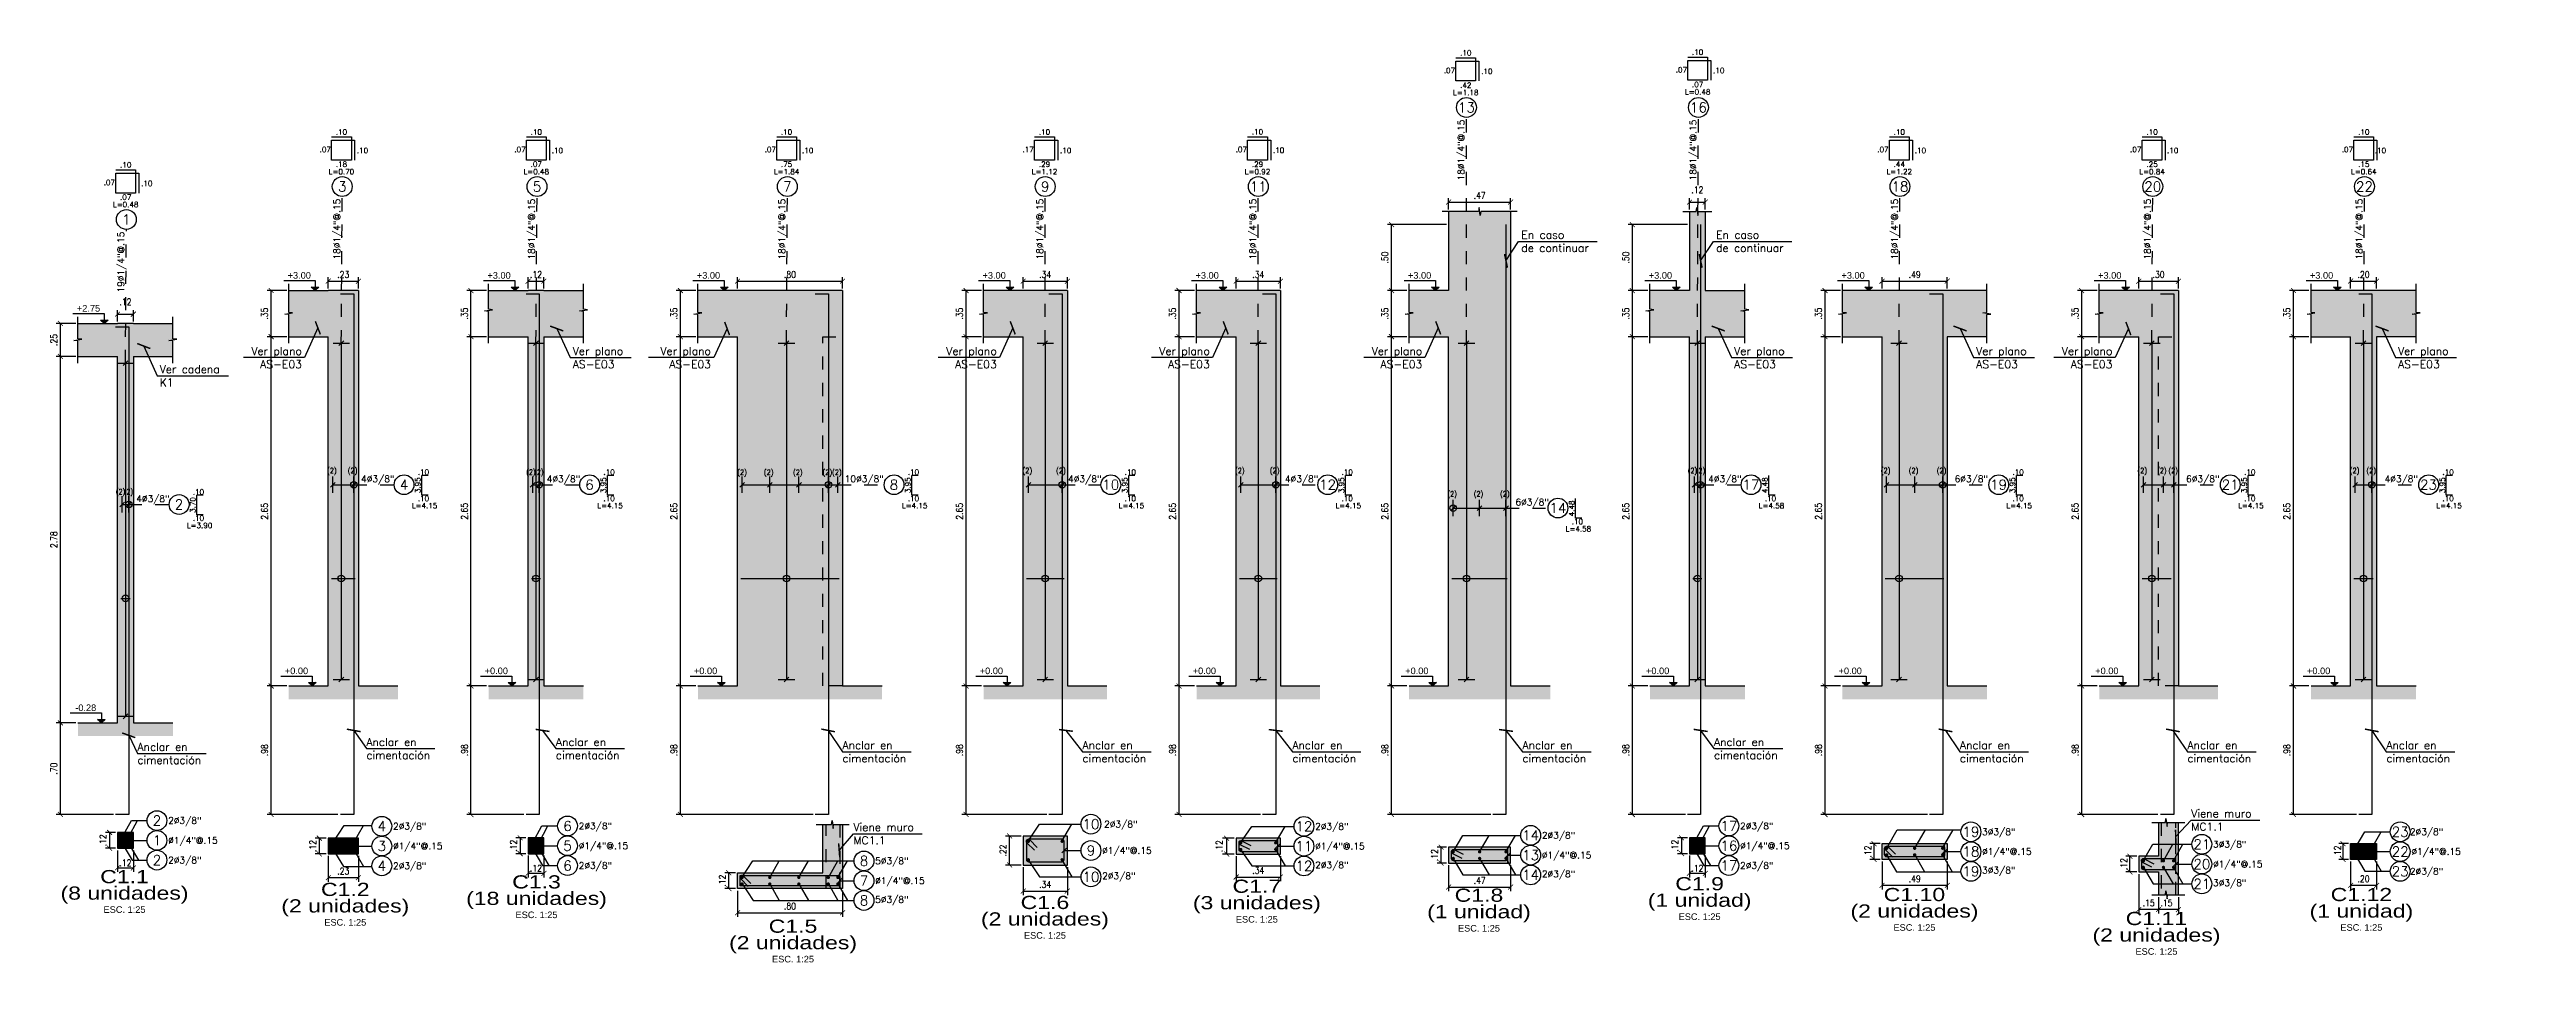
# Model space of a CAD drawing. Header units: millimetres. Extents: x -4.2 to 48.5, y -2.4 to 11.4.
# Drawn here: x 29.74 to 48.52, y 4.46 to 11.39 of the extents above; entities that cross this region are included whole.
import ezdxf
from ezdxf.enums import TextEntityAlignment as Align

# ---------------------------------------------------------------- set-up
doc = ezdxf.new("R2010")
doc.units = ezdxf.units.MM
doc.header["$LTSCALE"] = 0.05
doc.linetypes.add('DOT2', pattern=[3.175, 0, -3.175])
doc.linetypes.add('HIDDEN2', pattern=[4.7625, 3.175, -1.5875])
for name, color, linetype in [('ACHURADO', 1, 'Continuous'), ('ACOTADO', 2, 'Continuous'), ('CANT_INVIS', 2, 'HIDDEN2'), ('CONT_CORTE', 4, 'Continuous'), ('TEXTO_REFUERZO', 3, 'Continuous'), ('TITULOS', 1, 'Continuous'), ('TXT_IND', 2, 'Continuous')]:
    doc.layers.add(name, color=color, linetype=linetype)
doc.styles.add('ACOTAMIENTOS', font='romans.shx', dxfattribs={"width": 0.85})
doc.styles.add('ARIAL', font='arial.ttf')
doc.styles.get("Standard").update_dxf_attribs({"font": 'romans.shx'})
doc.dimstyles.new('ACOTA_25', dxfattribs={"dimscale": 0.025, "dimtxt": 2, "dimasz": 1.5, "dimexe": 1.25, "dimexo": 0.625, "dimgap": 1, "dimtad": 1, "dimzin": 4, "dimdsep": 46, "dimtxsty": 'ACOTAMIENTOS', "dimblk1": 'ARCHTICK', "dimblk2": 'ARCHTICK', "dimsah": 1, "dimcen": 1.5, "dimclrd": 1, "dimclre": 1, "dimclrt": 256, "dimadec": 0, "dimazin": 0, "dimtfac": 1, "dimtofl": 0, "dimtmove": 2, "dimatfit": 3, "dimldrblk": 'ARCHTICK', "dimfxl": 0, "dimtolj": 1, "dimtzin": 0, "dimarcsym": 0})

msp = doc.modelspace()

# ---------------------------------------------------------------- texts
at = {"layer": 'TEXTO_REFUERZO', "color": 2}
for s, p in [('.10', (40.48, 11.362)), ('.10', (42.238, 11.368)), ('.07', (40.356, 11.229)), ('L=1.18', (40.48, 11.061)), ('.42', (40.48, 11.117)), ('.10', (40.64, 11.222)), ('.07', (42.115, 11.234)), ('L=0.48', (42.238, 11.066)), ('.07', (42.238, 11.122)), ('.10', (42.398, 11.228)), ('.10', (31.955, 10.762)), ('.10', (33.432, 10.762)), ('.10', (35.33, 10.762)), ('.10', (37.286, 10.762)), ('.10', (38.901, 10.763)), ('.10', (43.767, 10.762)), ('.10', (45.684, 10.762)), ('.10', (47.289, 10.762)), ('.10', (30.319, 10.512)), ('.07', (31.832, 10.629)), ('.18', (31.955, 10.517)), ('.10', (32.115, 10.622)), ('.07', (33.309, 10.629)), ('.07', (33.432, 10.517)), ('.10', (33.592, 10.622)), ('.07', (35.207, 10.629)), ('.75', (35.33, 10.517)), ('.10', (35.49, 10.622)), ('.17', (37.162, 10.629)), ('.29', (37.286, 10.517)), ('.10', (37.446, 10.622)), ('.07', (38.778, 10.63)), ('.29', (38.901, 10.517)), ('.10', (39.061, 10.623)), ('.07', (43.643, 10.629)), ('.44', (43.767, 10.517)), ('.10', (43.927, 10.622)), ('.07', (45.56, 10.629)), ('.25', (45.684, 10.517)), ('.10', (45.84, 10.622)), ('.07', (47.165, 10.629)), ('.15', (47.289, 10.517)), ('.10', (47.416, 10.622)), ('.07', (30.195, 10.379)), ('.10', (30.479, 10.372)), ('L=0.70', (31.955, 10.461)), ('L=0.48', (33.432, 10.461)), ('L=1.84', (35.33, 10.461)), ('L=1.12', (37.286, 10.461)), ('L=0.92', (38.901, 10.461)), ('L=1.22', (43.767, 10.461)), ('L=0.84', (45.684, 10.461)), ('L=0.64', (47.289, 10.461)), ('L=0.48', (30.319, 10.211)), ('.07', (30.319, 10.267))]:
    msp.add_text(s, height=0.04, dxfattribs=at).set_placement(p, align=Align.MIDDLE_CENTER)
at = {"layer": 'TEXTO_REFUERZO', "color": 3}
for s, p in [('13', (40.485, 10.948)), ('16', (42.244, 10.948)), ('3', (31.961, 10.348)), ('5', (33.438, 10.348)), ('7', (35.336, 10.348)), ('9', (37.291, 10.348)), ('11', (38.907, 10.348)), ('18', (43.772, 10.348)), ('20', (45.689, 10.348)), ('22', (47.294, 10.348)), ('1', (30.324, 10.098)), ('4', (32.429, 8.086)), ('6', (33.836, 8.086)), ('8', (36.144, 8.086)), ('10', (37.788, 8.086)), ('12', (39.432, 8.086)), ('17', (42.642, 8.086)), ('19', (44.52, 8.086)), ('21', (46.276, 8.086)), ('23', (47.78, 8.086)), ('2', (30.723, 7.936)), ('14', (41.178, 7.909)), ('2', (30.556, 5.538)), ('4', (32.261, 5.495)), ('6', (33.669, 5.497)), ('10', (37.638, 5.511)), ('12', (39.253, 5.494)), ('14', (40.972, 5.426)), ('17', (42.475, 5.497)), ('19', (44.31, 5.453)), ('23', (47.565, 5.453)), ('2', (30.556, 5.238)), ('1', (30.556, 5.388)), ('3', (32.261, 5.345)), ('5', (33.669, 5.347)), ('8', (35.917, 5.232)), ('9', (37.638, 5.311)), ('11', (39.253, 5.344)), ('13', (40.972, 5.276)), ('16', (42.475, 5.347)), ('18', (44.31, 5.303)), ('21', (46.061, 5.358)), ('22', (47.565, 5.303)), ('4', (32.261, 5.195)), ('6', (33.669, 5.197)), ('7', (35.917, 5.082)), ('10', (37.638, 5.111)), ('12', (39.253, 5.194)), ('14', (40.972, 5.126)), ('17', (42.475, 5.197)), ('19', (44.31, 5.153)), ('20', (46.061, 5.208)), ('21', (46.061, 5.058)), ('23', (47.565, 5.153)), ('8', (35.917, 4.932))]:
    msp.add_text(s, height=0.075, dxfattribs=at).set_placement(p, align=Align.MIDDLE_CENTER)
at = {"layer": 'TEXTO_REFUERZO', "color": 2}
for s, p in [('18%%C1/4"@.15', (40.484, 10.855)), ('18%%C1/4"@.15', (42.243, 10.855)), ('18%%C1/4"@.15', (31.96, 10.255)), ('18%%C1/4"@.15', (33.436, 10.255)), ('18%%C1/4"@.15', (35.335, 10.255)), ('18%%C1/4"@.15', (37.29, 10.255)), ('18%%C1/4"@.15', (38.905, 10.255)), ('18%%C1/4"@.15', (43.771, 10.255)), ('18%%C1/4"@.15', (45.688, 10.255)), ('18%%C1/4"@.15', (47.293, 10.255)), ('19%%C1/4"@.15', (30.323, 10.005))]:
    msp.add_text(s, height=0.05, rotation=90, dxfattribs=at).set_placement(p, align=Align.BOTTOM_RIGHT)
at = {"layer": 'TEXTO_REFUERZO', "color": 2, "linetype": 'Continuous'}
for width, p in [(0.8, (31.919, 8.161)), (0.8, (32.076, 8.161)), (0.7, (33.427, 8.15)), (0.7, (33.487, 8.15)), (0.8, (35.029, 8.148)), (0.8, (35.231, 8.148)), (0.8, (35.452, 8.148)), (0.8, (35.676, 8.148)), (0.8, (35.748, 8.148)), (0.8, (37.192, 8.161)), (0.8, (37.447, 8.161)), (0.8, (38.803, 8.161)), (0.8, (39.068, 8.161)), (0.7, (42.234, 8.161)), (0.7, (42.295, 8.161)), (0.8, (43.7, 8.161)), (0.8, (43.912, 8.161)), (0.8, (44.124, 8.161)), (0.8, (45.646, 8.161)), (0.7, (45.794, 8.161)), (0.7, (45.879, 8.161)), (0.8, (47.256, 8.161)), (0.8, (47.382, 8.161)), (0.7, (30.315, 8.001)), (0.7, (30.375, 8.001)), (0.8, (40.413, 7.985)), (0.8, (40.613, 7.985)), (0.8, (40.813, 7.985))]:
    msp.add_text('(2)', height=0.04, dxfattribs=dict(at, width=width)).set_placement(p, align=Align.BOTTOM_RIGHT)
at = {"layer": 'TEXTO_REFUERZO', "color": 2}
for s, p in [('4%%C3/8"', (32.104, 8.13)), ('4%%C3/8"', (33.512, 8.13)), ('10%%C3/8"', (35.771, 8.13)), ('4%%C3/8"', (37.465, 8.13)), ('4%%C3/8"', (39.109, 8.13)), ('4%%C3/8"', (42.318, 8.13)), ('6%%C3/8"', (44.187, 8.13)), ('6%%C3/8"', (45.942, 8.13)), ('4%%C3/8"', (47.447, 8.13)), ('4%%C3/8"', (30.399, 7.98)), ('6%%C3/8"', (40.857, 7.954)), ('2%%C3/8"', (30.641, 5.538)), ('2%%C3/8"', (32.346, 5.495)), ('2%%C3/8"', (33.754, 5.497)), ('2%%C3/8"', (37.738, 5.511)), ('2%%C3/8"', (39.338, 5.494)), ('2%%C3/8"', (41.057, 5.426)), ('2%%C3/8"', (42.56, 5.497)), ('3%%C3/8"', (44.395, 5.453)), ('2%%C3/8"', (47.639, 5.453)), ('%%C1/4"@.15', (30.641, 5.388)), ('2%%C3/8"', (30.641, 5.238)), ('%%C1/4"@.15', (32.346, 5.345)), ('%%C1/4"@.15', (33.754, 5.347)), ('5%%C3/8"', (36.002, 5.232)), ('%%C1/4"@.15', (37.723, 5.311)), ('%%C1/4"@.15', (39.338, 5.344)), ('%%C1/4"@.15', (41.057, 5.276)), ('%%C1/4"@.15', (42.56, 5.347)), ('%%C1/4"@.15', (44.395, 5.303)), ('3%%C3/8"', (46.146, 5.358)), ('%%C1/4"@.15', (47.65, 5.303)), ('2%%C3/8"', (32.346, 5.195)), ('2%%C3/8"', (33.754, 5.197)), ('%%C1/4"@.15', (36.002, 5.082)), ('2%%C3/8"', (37.723, 5.118)), ('2%%C3/8"', (39.338, 5.201)), ('2%%C3/8"', (41.057, 5.133)), ('2%%C3/8"', (42.56, 5.197)), ('3%%C3/8"', (44.395, 5.161)), ('%%C1/4"@.15', (46.146, 5.208)), ('3%%C3/8"', (46.146, 5.065)), ('2%%C3/8"', (47.639, 5.153)), ('5%%C3/8"', (36.002, 4.939))]:
    msp.add_text(s, height=0.05, dxfattribs=at).set_placement(p, align=Align.MIDDLE_LEFT)
at = {"layer": 'TEXTO_REFUERZO', "color": 2, "linetype": 'Continuous'}
for s, p in [('3.95', (32.534, 8.082)), ('3.95', (33.941, 8.082)), ('3.95', (36.25, 8.082)), ('3.95', (37.894, 8.082)), ('3.95', (39.538, 8.082)), ('4.48', (42.748, 8.082)), ('3.95', (44.625, 8.082)), ('3.95', (46.382, 8.082)), ('3.95', (47.885, 8.082)), ('3.70', (30.828, 7.932)), ('4.48', (41.283, 7.906))]:
    msp.add_text(s, height=0.04, rotation=90, dxfattribs=at).set_placement(p, align=Align.MIDDLE_CENTER)
for s, p in [('.10', (32.577, 8.181)), ('.10', (33.984, 8.181)), ('.10', (36.292, 8.181)), ('.10', (37.936, 8.181)), ('.10', (39.581, 8.181)), ('.10', (44.668, 8.181)), ('.10', (46.425, 8.181)), ('.10', (47.928, 8.181)), ('.10', (30.871, 8.031)), ('L=4.15', (32.585, 7.927)), ('.10', (32.577, 7.982)), ('L=4.15', (33.992, 7.927)), ('.10', (33.984, 7.982)), ('L=4.15', (36.301, 7.927)), ('.10', (36.292, 7.982)), ('L=4.15', (37.945, 7.927)), ('.10', (37.936, 7.982)), ('L=4.15', (39.589, 7.927)), ('.10', (39.581, 7.982)), ('L=4.58', (42.798, 7.927)), ('.10', (42.79, 7.982)), ('L=4.15', (44.676, 7.927)), ('.10', (44.668, 7.982)), ('L=4.15', (46.433, 7.927)), ('.10', (46.425, 7.982)), ('L=4.15', (47.936, 7.927)), ('.10', (47.928, 7.982)), ('L=3.90', (30.879, 7.777)), ('.10', (30.871, 7.832)), ('L=4.58', (41.334, 7.751)), ('.10', (41.326, 7.806))]:
    msp.add_text(s, height=0.04, dxfattribs=at).set_placement(p, align=Align.MIDDLE_CENTER)
at = {"layer": 'TXT_IND', "color": 4, "char_height": 0.06}
for s, insert, attachment_point in [('En caso \\Pde continuar', (40.901, 9.932), 4), ('En caso \\Pde continuar', (42.378, 9.932), 4), ('Ver plano\\PAS-E03', (31.655, 9.05), 6), ('Ver plano\\PAS-E03', (33.709, 9.05), 4), ('Ver plano\\PAS-E03', (34.757, 9.05), 6), ('Ver plano\\PAS-E03', (36.924, 9.05), 6), ('Ver plano\\PAS-E03', (38.539, 9.05), 6), ('Ver plano\\PAS-E03', (40.15, 9.05), 6), ('Ver plano\\PAS-E03', (42.515, 9.05), 4), ('Ver plano\\PAS-E03', (44.35, 9.05), 4), ('Ver plano\\PAS-E03', (45.383, 9.05), 6), ('Ver plano\\PAS-E03', (47.549, 9.05), 4), ('Ver cadena\\PK1', (30.577, 8.912), 4), ('Anclar en \\Pcimentación', (30.408, 6.047), 4), ('Anclar en \\Pcimentación', (32.144, 6.084), 4), ('Anclar en \\Pcimentación', (33.581, 6.084), 4), ('Anclar en \\Pcimentación', (35.754, 6.06), 4), ('Anclar en \\Pcimentación', (37.574, 6.06), 4), ('Anclar en \\Pcimentación', (39.165, 6.06), 4), ('Anclar en \\Pcimentación', (40.91, 6.06), 4), ('Anclar en \\Pcimentación', (42.362, 6.084), 4), ('Anclar en \\Pcimentación', (44.227, 6.06), 4), ('Anclar en \\Pcimentación', (45.952, 6.06), 4), ('Anclar en \\Pcimentación', (47.46, 6.06), 4), ('Viene muro\\PMC1.1', (35.837, 5.438), 4), ('Viene muro\\PMC1.1', (45.981, 5.542), 4)]:
    msp.add_mtext(s, dxfattribs=dict(at, insert=insert, attachment_point=attachment_point))

# ---------------------------------------------------------------- blocks, each defined once
blk = doc.blocks.new('_ARCHTICK')
at = {"color": 0, "linetype": 'ByBlock', "const_width": 0.15}
blk.add_lwpolyline([(-0.5, -0.5), (0.5, 0.5)], dxfattribs=at)
blk = doc.blocks.new('*D43')
at = {"layer": 'ACOTADO', "color": 1, "lineweight": -2}
for p, q in [((30.241, 5.448), (30.166, 5.448)), ((30.197, 5.448), (30.197, 5.328)), ((30.241, 5.328), (30.166, 5.328))]:
    blk.add_line(p, q, dxfattribs=at)
at = {"layer": 'DEFPOINTS', "color": 0}
for p in [(30.257, 5.448), (30.197, 5.328), (30.257, 5.328)]:
    blk.add_point(p, dxfattribs=at)
at = {"layer": 'ACOTADO', "color": 1, "lineweight": -2, "xscale": 0.03750000000000001, "yscale": 0.03750000000000001, "zscale": 0.03750000000000001}
for p, rotation in [((30.197, 5.448), 90), ((30.197, 5.328), 270)]:
    blk.add_blockref('_ARCHTICK', p, dxfattribs=dict(at, rotation=rotation))
at = {"layer": 'ACOTADO', "insert": (30.147, 5.388), "char_height": 0.05, "attachment_point": 5, "rotation": 90, "style": 'ACOTAMIENTOS'}
blk.add_mtext('\\A1;.12', dxfattribs=at)
blk = doc.blocks.new('*D44')
at = {"layer": 'ACOTADO', "color": 1, "lineweight": -2}
for p, q in [((30.257, 5.312), (30.257, 5.148)), ((30.377, 5.312), (30.377, 5.148)), ((30.257, 5.179), (30.377, 5.179))]:
    blk.add_line(p, q, dxfattribs=at)
at = {"layer": 'DEFPOINTS', "color": 0}
for p in [(30.257, 5.328), (30.377, 5.328), (30.377, 5.179)]:
    blk.add_point(p, dxfattribs=at)
at = {"layer": 'ACOTADO', "color": 1, "lineweight": -2, "xscale": 0.03750000000000001, "yscale": 0.03750000000000001, "zscale": 0.03750000000000001, "rotation": 180}
blk.add_blockref('_ARCHTICK', (30.257, 5.179), dxfattribs=at)
at = {"layer": 'ACOTADO', "color": 1, "lineweight": -2, "xscale": 0.03750000000000001, "yscale": 0.03750000000000001, "zscale": 0.03750000000000001}
blk.add_blockref('_ARCHTICK', (30.377, 5.179), dxfattribs=at)
at = {"layer": 'ACOTADO', "insert": (30.317, 5.217), "char_height": 0.05, "attachment_point": 5, "style": 'ACOTAMIENTOS'}
blk.add_mtext('\\A1;.12', dxfattribs=at)
blk = doc.blocks.new('COTA25')
at = {"layer": 'TEXTO_REFUERZO'}
blk.add_line((-0.018, -0.018), (0.018, 0.018), dxfattribs=at)
at = {"layer": 'TEXTO_REFUERZO', "color": 1}
blk.add_line((0, -0.062), (0, 0.063), dxfattribs=at)
blk = doc.blocks.new('*D45')
at = {"layer": 'ACOTADO', "color": 1, "lineweight": -2}
for p, q in [((29.941, 9.059), (29.793, 9.059)), ((29.824, 6.279), (29.824, 9.059)), ((29.941, 6.279), (29.793, 6.279))]:
    blk.add_line(p, q, dxfattribs=at)
at = {"layer": 'DEFPOINTS', "color": 0}
for p in [(29.824, 9.059), (29.957, 9.059), (29.957, 6.279)]:
    blk.add_point(p, dxfattribs=at)
at = {"layer": 'ACOTADO', "color": 1, "lineweight": -2, "xscale": 0.03750000000000001, "yscale": 0.03750000000000001, "zscale": 0.03750000000000001}
for p, rotation in [((29.824, 9.059), 90), ((29.824, 6.279), 270)]:
    blk.add_blockref('_ARCHTICK', p, dxfattribs=dict(at, rotation=rotation))
at = {"layer": 'ACOTADO', "insert": (29.774, 7.669), "char_height": 0.05, "attachment_point": 5, "rotation": 90, "style": 'ACOTAMIENTOS'}
blk.add_mtext('\\A1;2.78', dxfattribs=at)
blk = doc.blocks.new('*D46')
at = {"layer": 'ACOTADO', "color": 1, "lineweight": -2}
for p, q in [((29.941, 9.309), (29.793, 9.309)), ((29.824, 9.059), (29.824, 9.309)), ((29.941, 9.059), (29.793, 9.059))]:
    blk.add_line(p, q, dxfattribs=at)
at = {"layer": 'DEFPOINTS', "color": 0}
for p in [(29.824, 9.309), (29.957, 9.309), (29.957, 9.059)]:
    blk.add_point(p, dxfattribs=at)
at = {"layer": 'ACOTADO', "color": 1, "lineweight": -2, "xscale": 0.03750000000000001, "yscale": 0.03750000000000001, "zscale": 0.03750000000000001}
for p, rotation in [((29.824, 9.309), 90), ((29.824, 9.059), 270)]:
    blk.add_blockref('_ARCHTICK', p, dxfattribs=dict(at, rotation=rotation))
at = {"layer": 'ACOTADO', "insert": (29.774, 9.184), "char_height": 0.05, "attachment_point": 5, "rotation": 90, "style": 'ACOTAMIENTOS'}
blk.add_mtext('\\A1;.25', dxfattribs=at)
blk = doc.blocks.new('*D47')
at = {"layer": 'ACOTADO', "color": 1, "lineweight": -2}
for p, q in [((29.941, 6.279), (29.793, 6.279)), ((29.824, 5.584), (29.824, 6.279)), ((30.226, 5.584), (29.793, 5.584))]:
    blk.add_line(p, q, dxfattribs=at)
at = {"layer": 'DEFPOINTS', "color": 0}
for p in [(29.824, 6.279), (29.957, 6.279), (30.242, 5.584)]:
    blk.add_point(p, dxfattribs=at)
at = {"layer": 'ACOTADO', "color": 1, "lineweight": -2, "xscale": 0.03750000000000001, "yscale": 0.03750000000000001, "zscale": 0.03750000000000001}
for p, rotation in [((29.824, 6.279), 90), ((29.824, 5.584), 270)]:
    blk.add_blockref('_ARCHTICK', p, dxfattribs=dict(at, rotation=rotation))
at = {"layer": 'ACOTADO', "insert": (29.774, 5.932), "char_height": 0.05, "attachment_point": 5, "rotation": 90, "style": 'ACOTAMIENTOS'}
blk.add_mtext('\\A1;.70', dxfattribs=at)
blk = doc.blocks.new('*D48')
at = {"layer": 'ACOTADO', "color": 1, "linetype": 'HIDDEN2', "lineweight": -2}
for p, q in [((30.257, 9.325), (30.257, 9.411)), ((30.377, 9.325), (30.377, 9.411))]:
    blk.add_line(p, q, dxfattribs=at)
at = {"layer": 'ACOTADO', "color": 1, "lineweight": -2}
blk.add_line((30.257, 9.38), (30.377, 9.38), dxfattribs=at)
at = {"layer": 'DEFPOINTS', "color": 0}
for p in [(30.257, 9.309), (30.377, 9.38), (30.377, 9.309)]:
    blk.add_point(p, dxfattribs=at)
at = {"layer": 'ACOTADO', "color": 1, "lineweight": -2, "xscale": 0.03750000000000001, "yscale": 0.03750000000000001, "zscale": 0.03750000000000001, "rotation": 180}
blk.add_blockref('_ARCHTICK', (30.257, 9.38), dxfattribs=at)
at = {"layer": 'ACOTADO', "color": 1, "lineweight": -2, "xscale": 0.03750000000000001, "yscale": 0.03750000000000001, "zscale": 0.03750000000000001}
blk.add_blockref('_ARCHTICK', (30.377, 9.38), dxfattribs=at)
at = {"layer": 'ACOTADO', "insert": (30.317, 9.473), "char_height": 0.05, "attachment_point": 5, "style": 'ACOTAMIENTOS'}
blk.add_mtext('\\A1;.12', dxfattribs=at)
blk = doc.blocks.new('Nivel-elev')
at = {"layer": 'TXT_IND'}
blk.add_hatch(color=1, dxfattribs=at).paths.add_polyline_path([(-0.058, 0.051), (0.058, 0.051), (0, 0)])
for p, q in [((0, 0), (-0.058, 0.051)), ((-0.058, 0.051), (0.058, 0.051)), ((0.058, 0.051), (0, 0))]:
    blk.add_line(p, q, dxfattribs=at)
blk.add_lwpolyline([(-0.476, 0.151), (0, 0.151), (0, 0.051)], dxfattribs=at)
blk.add_attdef('+2.85', (-0.476, 0.171), '', height=0.0975, dxfattribs=at)
blk = doc.blocks.new('*D49')
at = {"layer": 'ACOTADO', "color": 1, "lineweight": -2}
for p, q in [((31.84, 5.405), (31.756, 5.405)), ((31.84, 5.285), (31.756, 5.285)), ((31.787, 5.405), (31.787, 5.285))]:
    blk.add_line(p, q, dxfattribs=at)
at = {"layer": 'DEFPOINTS', "color": 0}
for p in [(31.787, 5.285), (31.855, 5.405), (31.855, 5.285)]:
    blk.add_point(p, dxfattribs=at)
at = {"layer": 'ACOTADO', "color": 1, "lineweight": -2, "xscale": 0.03750000000000001, "yscale": 0.03750000000000001, "zscale": 0.03750000000000001}
for p, rotation in [((31.787, 5.405), 90), ((31.787, 5.285), 270)]:
    blk.add_blockref('_ARCHTICK', p, dxfattribs=dict(at, rotation=rotation))
at = {"layer": 'ACOTADO', "insert": (31.738, 5.345), "char_height": 0.05, "attachment_point": 5, "rotation": 90, "style": 'ACOTAMIENTOS'}
blk.add_mtext('\\A1;.12', dxfattribs=at)
blk = doc.blocks.new('*D34')
at = {"layer": 'ACOTADO', "color": 1, "lineweight": -2}
for p, q in [((31.855, 5.27), (31.855, 5.073)), ((32.083, 5.27), (32.083, 5.073)), ((31.855, 5.105), (32.083, 5.105))]:
    blk.add_line(p, q, dxfattribs=at)
at = {"layer": 'DEFPOINTS', "color": 0}
for p in [(31.855, 5.285), (32.083, 5.285), (32.083, 5.105)]:
    blk.add_point(p, dxfattribs=at)
at = {"layer": 'ACOTADO', "color": 1, "lineweight": -2, "xscale": 0.03750000000000001, "yscale": 0.03750000000000001, "zscale": 0.03750000000000001, "rotation": 180}
blk.add_blockref('_ARCHTICK', (31.855, 5.105), dxfattribs=at)
at = {"layer": 'ACOTADO', "color": 1, "lineweight": -2, "xscale": 0.03750000000000001, "yscale": 0.03750000000000001, "zscale": 0.03750000000000001}
blk.add_blockref('_ARCHTICK', (32.083, 5.105), dxfattribs=at)
at = {"layer": 'ACOTADO', "insert": (31.969, 5.155), "char_height": 0.05, "attachment_point": 5, "style": 'ACOTAMIENTOS'}
blk.add_mtext('\\A1;.23', dxfattribs=at)
blk = doc.blocks.new('*D35')
at = {"layer": 'ACOTADO', "color": 1, "lineweight": -2}
for p, q in [((31.54, 9.209), (31.391, 9.209)), ((31.422, 6.559), (31.422, 9.209)), ((31.54, 6.559), (31.391, 6.559))]:
    blk.add_line(p, q, dxfattribs=at)
at = {"layer": 'DEFPOINTS', "color": 0}
for p in [(31.422, 9.209), (31.555, 9.209), (31.555, 6.559)]:
    blk.add_point(p, dxfattribs=at)
at = {"layer": 'ACOTADO', "color": 1, "lineweight": -2, "xscale": 0.03750000000000001, "yscale": 0.03750000000000001, "zscale": 0.03750000000000001}
for p, rotation in [((31.422, 9.209), 90), ((31.422, 6.559), 270)]:
    blk.add_blockref('_ARCHTICK', p, dxfattribs=dict(at, rotation=rotation))
at = {"layer": 'ACOTADO', "insert": (31.372, 7.884), "char_height": 0.05, "attachment_point": 5, "rotation": 90, "style": 'ACOTAMIENTOS'}
blk.add_mtext('\\A1;2.65', dxfattribs=at)
blk = doc.blocks.new('*D36')
at = {"layer": 'ACOTADO', "color": 1, "lineweight": -2}
for p, q in [((31.54, 9.559), (31.391, 9.559)), ((31.422, 9.209), (31.422, 9.559)), ((31.54, 9.209), (31.391, 9.209))]:
    blk.add_line(p, q, dxfattribs=at)
at = {"layer": 'DEFPOINTS', "color": 0}
for p in [(31.422, 9.559), (31.555, 9.559), (31.555, 9.209)]:
    blk.add_point(p, dxfattribs=at)
at = {"layer": 'ACOTADO', "color": 1, "lineweight": -2, "xscale": 0.03750000000000001, "yscale": 0.03750000000000001, "zscale": 0.03750000000000001}
for p, rotation in [((31.422, 9.559), 90), ((31.422, 9.209), 270)]:
    blk.add_blockref('_ARCHTICK', p, dxfattribs=dict(at, rotation=rotation))
at = {"layer": 'ACOTADO', "insert": (31.372, 9.384), "char_height": 0.05, "attachment_point": 5, "rotation": 90, "style": 'ACOTAMIENTOS'}
blk.add_mtext('\\A1;.35', dxfattribs=at)
blk = doc.blocks.new('*D37')
at = {"layer": 'ACOTADO', "color": 1, "lineweight": -2}
for p, q in [((31.54, 6.559), (31.391, 6.559)), ((31.422, 5.584), (31.422, 6.559)), ((31.927, 5.584), (31.391, 5.584))]:
    blk.add_line(p, q, dxfattribs=at)
at = {"layer": 'DEFPOINTS', "color": 0}
for p in [(31.422, 6.559), (31.555, 6.559), (31.943, 5.584)]:
    blk.add_point(p, dxfattribs=at)
at = {"layer": 'ACOTADO', "color": 1, "lineweight": -2, "xscale": 0.03750000000000001, "yscale": 0.03750000000000001, "zscale": 0.03750000000000001}
for p, rotation in [((31.422, 6.559), 90), ((31.422, 5.584), 270)]:
    blk.add_blockref('_ARCHTICK', p, dxfattribs=dict(at, rotation=rotation))
at = {"layer": 'ACOTADO', "insert": (31.372, 6.072), "char_height": 0.05, "attachment_point": 5, "rotation": 90, "style": 'ACOTAMIENTOS'}
blk.add_mtext('\\A1;.98', dxfattribs=at)
blk = doc.blocks.new('*D38')
at = {"layer": 'ACOTADO', "color": 1, "linetype": 'HIDDEN2', "lineweight": -2}
for p, q in [((31.855, 9.575), (31.855, 9.661)), ((32.083, 9.575), (32.083, 9.661))]:
    blk.add_line(p, q, dxfattribs=at)
at = {"layer": 'ACOTADO', "color": 1, "lineweight": -2}
blk.add_line((31.855, 9.63), (32.083, 9.63), dxfattribs=at)
at = {"layer": 'DEFPOINTS', "color": 0}
for p in [(32.083, 9.63), (31.855, 9.559), (32.083, 9.559)]:
    blk.add_point(p, dxfattribs=at)
at = {"layer": 'ACOTADO', "color": 1, "lineweight": -2, "xscale": 0.03750000000000001, "yscale": 0.03750000000000001, "zscale": 0.03750000000000001, "rotation": 180}
blk.add_blockref('_ARCHTICK', (31.855, 9.63), dxfattribs=at)
at = {"layer": 'ACOTADO', "color": 1, "lineweight": -2, "xscale": 0.03750000000000001, "yscale": 0.03750000000000001, "zscale": 0.03750000000000001}
blk.add_blockref('_ARCHTICK', (32.083, 9.63), dxfattribs=at)
at = {"layer": 'ACOTADO', "insert": (31.969, 9.68), "char_height": 0.05, "attachment_point": 5, "style": 'ACOTAMIENTOS'}
blk.add_mtext('\\A1;.23', dxfattribs=at)
blk = doc.blocks.new('*D39')
at = {"layer": 'ACOTADO', "color": 1, "lineweight": -2}
for p, q in [((33.054, 9.209), (32.906, 9.209)), ((32.937, 6.559), (32.937, 9.209)), ((33.054, 6.559), (32.906, 6.559))]:
    blk.add_line(p, q, dxfattribs=at)
at = {"layer": 'DEFPOINTS', "color": 0}
for p in [(32.937, 9.209), (33.07, 9.209), (33.07, 6.559)]:
    blk.add_point(p, dxfattribs=at)
at = {"layer": 'ACOTADO', "color": 1, "lineweight": -2, "xscale": 0.03750000000000001, "yscale": 0.03750000000000001, "zscale": 0.03750000000000001}
for p, rotation in [((32.937, 9.209), 90), ((32.937, 6.559), 270)]:
    blk.add_blockref('_ARCHTICK', p, dxfattribs=dict(at, rotation=rotation))
at = {"layer": 'ACOTADO', "insert": (32.887, 7.884), "char_height": 0.05, "attachment_point": 5, "rotation": 90, "style": 'ACOTAMIENTOS'}
blk.add_mtext('\\A1;2.65', dxfattribs=at)
blk = doc.blocks.new('*D40')
at = {"layer": 'ACOTADO', "color": 1, "lineweight": -2}
for p, q in [((33.054, 9.559), (32.906, 9.559)), ((32.937, 9.209), (32.937, 9.559)), ((33.054, 9.209), (32.906, 9.209))]:
    blk.add_line(p, q, dxfattribs=at)
at = {"layer": 'DEFPOINTS', "color": 0}
for p in [(32.937, 9.559), (33.07, 9.559), (33.07, 9.209)]:
    blk.add_point(p, dxfattribs=at)
at = {"layer": 'ACOTADO', "color": 1, "lineweight": -2, "xscale": 0.03750000000000001, "yscale": 0.03750000000000001, "zscale": 0.03750000000000001}
for p, rotation in [((32.937, 9.559), 90), ((32.937, 9.209), 270)]:
    blk.add_blockref('_ARCHTICK', p, dxfattribs=dict(at, rotation=rotation))
at = {"layer": 'ACOTADO', "insert": (32.887, 9.384), "char_height": 0.05, "attachment_point": 5, "rotation": 90, "style": 'ACOTAMIENTOS'}
blk.add_mtext('\\A1;.35', dxfattribs=at)
blk = doc.blocks.new('*D41')
at = {"layer": 'ACOTADO', "color": 1, "lineweight": -2}
for p, q in [((33.054, 6.559), (32.906, 6.559)), ((32.937, 5.584), (32.937, 6.559)), ((33.339, 5.584), (32.906, 5.584))]:
    blk.add_line(p, q, dxfattribs=at)
at = {"layer": 'DEFPOINTS', "color": 0}
for p in [(32.937, 6.559), (33.07, 6.559), (33.355, 5.584)]:
    blk.add_point(p, dxfattribs=at)
at = {"layer": 'ACOTADO', "color": 1, "lineweight": -2, "xscale": 0.03750000000000001, "yscale": 0.03750000000000001, "zscale": 0.03750000000000001}
for p, rotation in [((32.937, 6.559), 90), ((32.937, 5.584), 270)]:
    blk.add_blockref('_ARCHTICK', p, dxfattribs=dict(at, rotation=rotation))
at = {"layer": 'ACOTADO', "insert": (32.887, 6.072), "char_height": 0.05, "attachment_point": 5, "rotation": 90, "style": 'ACOTAMIENTOS'}
blk.add_mtext('\\A1;.98', dxfattribs=at)
blk = doc.blocks.new('*D42')
at = {"layer": 'ACOTADO', "color": 1, "linetype": 'HIDDEN2', "lineweight": -2}
for p, q in [((33.37, 9.575), (33.37, 9.661)), ((33.49, 9.575), (33.49, 9.661))]:
    blk.add_line(p, q, dxfattribs=at)
at = {"layer": 'ACOTADO', "color": 1, "lineweight": -2}
blk.add_line((33.37, 9.63), (33.49, 9.63), dxfattribs=at)
at = {"layer": 'DEFPOINTS', "color": 0}
for p in [(33.49, 9.63), (33.37, 9.559), (33.49, 9.559)]:
    blk.add_point(p, dxfattribs=at)
at = {"layer": 'ACOTADO', "color": 1, "lineweight": -2, "xscale": 0.03750000000000001, "yscale": 0.03750000000000001, "zscale": 0.03750000000000001, "rotation": 180}
blk.add_blockref('_ARCHTICK', (33.37, 9.63), dxfattribs=at)
at = {"layer": 'ACOTADO', "color": 1, "lineweight": -2, "xscale": 0.03750000000000001, "yscale": 0.03750000000000001, "zscale": 0.03750000000000001}
blk.add_blockref('_ARCHTICK', (33.49, 9.63), dxfattribs=at)
at = {"layer": 'ACOTADO', "insert": (33.43, 9.68), "char_height": 0.05, "attachment_point": 5, "style": 'ACOTAMIENTOS'}
blk.add_mtext('\\A1;.12', dxfattribs=at)
blk = doc.blocks.new('*D29')
at = {"layer": 'ACOTADO', "color": 1, "lineweight": -2}
for p, q in [((34.958, 5.006), (34.958, 4.807)), ((35.754, 5.006), (35.754, 4.807)), ((34.958, 4.839), (35.754, 4.839))]:
    blk.add_line(p, q, dxfattribs=at)
at = {"layer": 'DEFPOINTS', "color": 0}
for p in [(34.958, 5.022), (35.754, 5.022), (35.754, 4.839)]:
    blk.add_point(p, dxfattribs=at)
at = {"layer": 'ACOTADO', "color": 1, "lineweight": -2, "xscale": 0.03750000000000001, "yscale": 0.03750000000000001, "zscale": 0.03750000000000001, "rotation": 180}
blk.add_blockref('_ARCHTICK', (34.958, 4.839), dxfattribs=at)
at = {"layer": 'ACOTADO', "color": 1, "lineweight": -2, "xscale": 0.03750000000000001, "yscale": 0.03750000000000001, "zscale": 0.03750000000000001}
blk.add_blockref('_ARCHTICK', (35.754, 4.839), dxfattribs=at)
at = {"layer": 'ACOTADO', "insert": (35.356, 4.889), "char_height": 0.05, "attachment_point": 5, "style": 'ACOTAMIENTOS'}
blk.add_mtext('\\A1;.80', dxfattribs=at)
blk = doc.blocks.new('*D30')
at = {"layer": 'ACOTADO', "color": 1, "lineweight": -2}
for p, q in [((34.642, 9.209), (34.494, 9.209)), ((34.525, 6.559), (34.525, 9.209)), ((34.642, 6.559), (34.494, 6.559))]:
    blk.add_line(p, q, dxfattribs=at)
at = {"layer": 'DEFPOINTS', "color": 0}
for p in [(34.525, 9.209), (34.658, 9.209), (34.658, 6.559)]:
    blk.add_point(p, dxfattribs=at)
at = {"layer": 'ACOTADO', "color": 1, "lineweight": -2, "xscale": 0.03750000000000001, "yscale": 0.03750000000000001, "zscale": 0.03750000000000001}
for p, rotation in [((34.525, 9.209), 90), ((34.525, 6.559), 270)]:
    blk.add_blockref('_ARCHTICK', p, dxfattribs=dict(at, rotation=rotation))
at = {"layer": 'ACOTADO', "insert": (34.475, 7.884), "char_height": 0.05, "attachment_point": 5, "rotation": 90, "style": 'ACOTAMIENTOS'}
blk.add_mtext('\\A1;2.65', dxfattribs=at)
blk = doc.blocks.new('*D31')
at = {"layer": 'ACOTADO', "color": 1, "lineweight": -2}
for p, q in [((34.642, 9.559), (34.494, 9.559)), ((34.525, 9.209), (34.525, 9.559)), ((34.642, 9.209), (34.494, 9.209))]:
    blk.add_line(p, q, dxfattribs=at)
at = {"layer": 'DEFPOINTS', "color": 0}
for p in [(34.525, 9.559), (34.658, 9.559), (34.658, 9.209)]:
    blk.add_point(p, dxfattribs=at)
at = {"layer": 'ACOTADO', "color": 1, "lineweight": -2, "xscale": 0.03750000000000001, "yscale": 0.03750000000000001, "zscale": 0.03750000000000001}
for p, rotation in [((34.525, 9.559), 90), ((34.525, 9.209), 270)]:
    blk.add_blockref('_ARCHTICK', p, dxfattribs=dict(at, rotation=rotation))
at = {"layer": 'ACOTADO', "insert": (34.475, 9.384), "char_height": 0.05, "attachment_point": 5, "rotation": 90, "style": 'ACOTAMIENTOS'}
blk.add_mtext('\\A1;.35', dxfattribs=at)
blk = doc.blocks.new('*D32')
at = {"layer": 'ACOTADO', "color": 1, "lineweight": -2}
for p, q in [((34.642, 6.559), (34.494, 6.559)), ((34.525, 5.584), (34.525, 6.559)), ((35.531, 5.584), (34.494, 5.584))]:
    blk.add_line(p, q, dxfattribs=at)
at = {"layer": 'DEFPOINTS', "color": 0}
for p in [(34.525, 6.559), (34.658, 6.559), (35.547, 5.584)]:
    blk.add_point(p, dxfattribs=at)
at = {"layer": 'ACOTADO', "color": 1, "lineweight": -2, "xscale": 0.03750000000000001, "yscale": 0.03750000000000001, "zscale": 0.03750000000000001}
for p, rotation in [((34.525, 6.559), 90), ((34.525, 5.584), 270)]:
    blk.add_blockref('_ARCHTICK', p, dxfattribs=dict(at, rotation=rotation))
at = {"layer": 'ACOTADO', "insert": (34.475, 6.072), "char_height": 0.05, "attachment_point": 5, "rotation": 90, "style": 'ACOTAMIENTOS'}
blk.add_mtext('\\A1;.98', dxfattribs=at)
blk = doc.blocks.new('*D33')
at = {"layer": 'ACOTADO', "color": 1, "linetype": 'HIDDEN2', "lineweight": -2}
for p, q in [((34.958, 9.575), (34.958, 9.661)), ((35.754, 9.575), (35.754, 9.661))]:
    blk.add_line(p, q, dxfattribs=at)
at = {"layer": 'ACOTADO', "color": 1, "lineweight": -2}
blk.add_line((34.958, 9.63), (35.754, 9.63), dxfattribs=at)
at = {"layer": 'DEFPOINTS', "color": 0}
for p in [(35.754, 9.63), (34.958, 9.559), (35.754, 9.559)]:
    blk.add_point(p, dxfattribs=at)
at = {"layer": 'ACOTADO', "color": 1, "lineweight": -2, "xscale": 0.03750000000000001, "yscale": 0.03750000000000001, "zscale": 0.03750000000000001, "rotation": 180}
blk.add_blockref('_ARCHTICK', (34.958, 9.63), dxfattribs=at)
at = {"layer": 'ACOTADO', "color": 1, "lineweight": -2, "xscale": 0.03750000000000001, "yscale": 0.03750000000000001, "zscale": 0.03750000000000001}
blk.add_blockref('_ARCHTICK', (35.754, 9.63), dxfattribs=at)
at = {"layer": 'ACOTADO', "insert": (35.356, 9.68), "char_height": 0.05, "attachment_point": 5, "style": 'ACOTAMIENTOS'}
blk.add_mtext('\\A1;.80', dxfattribs=at)
blk = doc.blocks.new('Titulos')
at = {"layer": 'TITULOS', "color": 1, "style": 'ARIAL', "width": 1.25}
blk.add_attdef('TITULO_1', text='', height=0.2, dxfattribs=at).set_placement((0, 0.25), align=Align.MIDDLE_CENTER)
at = {"layer": 'TITULOS', "style": 'ARIAL', "width": 1.25}
blk.add_attdef('TITULO_2', text='', height=0.2, dxfattribs=at).set_placement((0, 0), align=Align.MIDDLE_CENTER)
at = {"layer": 'TITULOS', "color": 2, "width": 1.25}
for tag, p in [('ESCALA_1', (0, -0.25)), ('ESCALA_2', (0, -0.408))]:
    blk.add_attdef(tag, text='', height=0.1, dxfattribs=at).set_placement(p, align=Align.MIDDLE_CENTER)
blk = doc.blocks.new('*D17')
at = {"layer": 'ACOTADO', "color": 1, "lineweight": -2}
for p, q in [((36.808, 9.209), (36.66, 9.209)), ((36.691, 6.559), (36.691, 9.209)), ((36.808, 6.559), (36.66, 6.559))]:
    blk.add_line(p, q, dxfattribs=at)
at = {"layer": 'DEFPOINTS', "color": 0}
for p in [(36.691, 9.209), (36.824, 9.209), (36.824, 6.559)]:
    blk.add_point(p, dxfattribs=at)
at = {"layer": 'ACOTADO', "color": 1, "lineweight": -2, "xscale": 0.03750000000000001, "yscale": 0.03750000000000001, "zscale": 0.03750000000000001}
for p, rotation in [((36.691, 9.209), 90), ((36.691, 6.559), 270)]:
    blk.add_blockref('_ARCHTICK', p, dxfattribs=dict(at, rotation=rotation))
at = {"layer": 'ACOTADO', "insert": (36.641, 7.884), "char_height": 0.05, "attachment_point": 5, "rotation": 90, "style": 'ACOTAMIENTOS'}
blk.add_mtext('\\A1;2.65', dxfattribs=at)
blk = doc.blocks.new('*D18')
at = {"layer": 'ACOTADO', "color": 1, "lineweight": -2}
for p, q in [((36.808, 9.559), (36.66, 9.559)), ((36.691, 9.209), (36.691, 9.559)), ((36.808, 9.209), (36.66, 9.209))]:
    blk.add_line(p, q, dxfattribs=at)
at = {"layer": 'DEFPOINTS', "color": 0}
for p in [(36.691, 9.559), (36.824, 9.559), (36.824, 9.209)]:
    blk.add_point(p, dxfattribs=at)
at = {"layer": 'ACOTADO', "color": 1, "lineweight": -2, "xscale": 0.03750000000000001, "yscale": 0.03750000000000001, "zscale": 0.03750000000000001}
for p, rotation in [((36.691, 9.559), 90), ((36.691, 9.209), 270)]:
    blk.add_blockref('_ARCHTICK', p, dxfattribs=dict(at, rotation=rotation))
at = {"layer": 'ACOTADO', "insert": (36.641, 9.384), "char_height": 0.05, "attachment_point": 5, "rotation": 90, "style": 'ACOTAMIENTOS'}
blk.add_mtext('\\A1;.35', dxfattribs=at)
blk = doc.blocks.new('*D19')
at = {"layer": 'ACOTADO', "color": 1, "lineweight": -2}
for p, q in [((36.808, 6.559), (36.66, 6.559)), ((36.691, 5.584), (36.691, 6.559)), ((37.303, 5.584), (36.66, 5.584))]:
    blk.add_line(p, q, dxfattribs=at)
at = {"layer": 'DEFPOINTS', "color": 0}
for p in [(36.691, 6.559), (36.824, 6.559), (37.319, 5.584)]:
    blk.add_point(p, dxfattribs=at)
at = {"layer": 'ACOTADO', "color": 1, "lineweight": -2, "xscale": 0.03750000000000001, "yscale": 0.03750000000000001, "zscale": 0.03750000000000001}
for p, rotation in [((36.691, 6.559), 90), ((36.691, 5.584), 270)]:
    blk.add_blockref('_ARCHTICK', p, dxfattribs=dict(at, rotation=rotation))
at = {"layer": 'ACOTADO', "insert": (36.641, 6.072), "char_height": 0.05, "attachment_point": 5, "rotation": 90, "style": 'ACOTAMIENTOS'}
blk.add_mtext('\\A1;.98', dxfattribs=at)
blk = doc.blocks.new('*D20')
at = {"layer": 'ACOTADO', "color": 1, "linetype": 'HIDDEN2', "lineweight": -2}
for p, q in [((37.124, 9.575), (37.124, 9.661)), ((37.459, 9.575), (37.459, 9.661))]:
    blk.add_line(p, q, dxfattribs=at)
at = {"layer": 'ACOTADO', "color": 1, "lineweight": -2}
blk.add_line((37.124, 9.63), (37.459, 9.63), dxfattribs=at)
at = {"layer": 'DEFPOINTS', "color": 0}
for p in [(37.459, 9.63), (37.124, 9.559), (37.459, 9.559)]:
    blk.add_point(p, dxfattribs=at)
at = {"layer": 'ACOTADO', "color": 1, "lineweight": -2, "xscale": 0.03750000000000001, "yscale": 0.03750000000000001, "zscale": 0.03750000000000001, "rotation": 180}
blk.add_blockref('_ARCHTICK', (37.124, 9.63), dxfattribs=at)
at = {"layer": 'ACOTADO', "color": 1, "lineweight": -2, "xscale": 0.03750000000000001, "yscale": 0.03750000000000001, "zscale": 0.03750000000000001}
blk.add_blockref('_ARCHTICK', (37.459, 9.63), dxfattribs=at)
at = {"layer": 'ACOTADO', "insert": (37.291, 9.68), "char_height": 0.05, "attachment_point": 5, "style": 'ACOTAMIENTOS'}
blk.add_mtext('\\A1;.34', dxfattribs=at)
blk = doc.blocks.new('*D21')
at = {"layer": 'ACOTADO', "color": 1, "lineweight": -2}
for p, q in [((37.108, 5.421), (36.99, 5.421)), ((37.021, 5.201), (37.021, 5.421)), ((37.108, 5.201), (36.99, 5.201))]:
    blk.add_line(p, q, dxfattribs=at)
at = {"layer": 'DEFPOINTS', "color": 0}
for p in [(37.021, 5.421), (37.124, 5.421), (37.124, 5.201)]:
    blk.add_point(p, dxfattribs=at)
at = {"layer": 'ACOTADO', "color": 1, "lineweight": -2, "xscale": 0.03750000000000001, "yscale": 0.03750000000000001, "zscale": 0.03750000000000001}
for p, rotation in [((37.021, 5.421), 90), ((37.021, 5.201), 270)]:
    blk.add_blockref('_ARCHTICK', p, dxfattribs=dict(at, rotation=rotation))
at = {"layer": 'ACOTADO', "insert": (36.971, 5.311), "char_height": 0.05, "attachment_point": 5, "rotation": 90, "style": 'ACOTAMIENTOS'}
blk.add_mtext('\\A1;.22', dxfattribs=at)
blk = doc.blocks.new('*D22')
at = {"layer": 'ACOTADO', "color": 1, "lineweight": -2}
for p, q in [((37.124, 5.185), (37.124, 4.972)), ((37.459, 5.185), (37.459, 4.972)), ((37.124, 5.003), (37.459, 5.003))]:
    blk.add_line(p, q, dxfattribs=at)
at = {"layer": 'DEFPOINTS', "color": 0}
for p in [(37.124, 5.201), (37.459, 5.201), (37.459, 5.003)]:
    blk.add_point(p, dxfattribs=at)
at = {"layer": 'ACOTADO', "color": 1, "lineweight": -2, "xscale": 0.03750000000000001, "yscale": 0.03750000000000001, "zscale": 0.03750000000000001, "rotation": 180}
blk.add_blockref('_ARCHTICK', (37.124, 5.003), dxfattribs=at)
at = {"layer": 'ACOTADO', "color": 1, "lineweight": -2, "xscale": 0.03750000000000001, "yscale": 0.03750000000000001, "zscale": 0.03750000000000001}
blk.add_blockref('_ARCHTICK', (37.459, 5.003), dxfattribs=at)
at = {"layer": 'ACOTADO', "insert": (37.291, 5.053), "char_height": 0.05, "attachment_point": 5, "style": 'ACOTAMIENTOS'}
blk.add_mtext('\\A1;.34', dxfattribs=at)
blk = doc.blocks.new('*D23')
at = {"layer": 'ACOTADO', "color": 1, "lineweight": -2}
for p, q in [((38.724, 5.404), (38.636, 5.404)), ((38.724, 5.284), (38.636, 5.284)), ((38.667, 5.284), (38.667, 5.404))]:
    blk.add_line(p, q, dxfattribs=at)
at = {"layer": 'DEFPOINTS', "color": 0}
for p in [(38.667, 5.404), (38.739, 5.404), (38.739, 5.284)]:
    blk.add_point(p, dxfattribs=at)
at = {"layer": 'ACOTADO', "color": 1, "lineweight": -2, "xscale": 0.03750000000000001, "yscale": 0.03750000000000001, "zscale": 0.03750000000000001}
for p, rotation in [((38.667, 5.404), 90), ((38.667, 5.284), 270)]:
    blk.add_blockref('_ARCHTICK', p, dxfattribs=dict(at, rotation=rotation))
at = {"layer": 'ACOTADO', "insert": (38.611, 5.344), "char_height": 0.05, "attachment_point": 5, "rotation": 90, "style": 'ACOTAMIENTOS'}
blk.add_mtext('\\A1;.12', dxfattribs=at)
blk = doc.blocks.new('*D24')
at = {"layer": 'ACOTADO', "color": 1, "lineweight": -2}
for p, q in [((38.739, 5.268), (38.739, 5.079)), ((39.074, 5.268), (39.074, 5.079)), ((38.739, 5.11), (39.074, 5.11))]:
    blk.add_line(p, q, dxfattribs=at)
at = {"layer": 'DEFPOINTS', "color": 0}
for p in [(38.739, 5.284), (39.074, 5.284), (39.074, 5.11)]:
    blk.add_point(p, dxfattribs=at)
at = {"layer": 'ACOTADO', "color": 1, "lineweight": -2, "xscale": 0.03750000000000001, "yscale": 0.03750000000000001, "zscale": 0.03750000000000001, "rotation": 180}
blk.add_blockref('_ARCHTICK', (38.739, 5.11), dxfattribs=at)
at = {"layer": 'ACOTADO', "color": 1, "lineweight": -2, "xscale": 0.03750000000000001, "yscale": 0.03750000000000001, "zscale": 0.03750000000000001}
blk.add_blockref('_ARCHTICK', (39.074, 5.11), dxfattribs=at)
at = {"layer": 'ACOTADO', "insert": (38.907, 5.16), "char_height": 0.05, "attachment_point": 5, "style": 'ACOTAMIENTOS'}
blk.add_mtext('\\A1;.34', dxfattribs=at)
blk = doc.blocks.new('*D25')
at = {"layer": 'ACOTADO', "color": 1, "lineweight": -2}
for p, q in [((38.424, 9.209), (38.275, 9.209)), ((38.306, 6.559), (38.306, 9.209)), ((38.424, 6.559), (38.275, 6.559))]:
    blk.add_line(p, q, dxfattribs=at)
at = {"layer": 'DEFPOINTS', "color": 0}
for p in [(38.306, 9.209), (38.439, 9.209), (38.439, 6.559)]:
    blk.add_point(p, dxfattribs=at)
at = {"layer": 'ACOTADO', "color": 1, "lineweight": -2, "xscale": 0.03750000000000001, "yscale": 0.03750000000000001, "zscale": 0.03750000000000001}
for p, rotation in [((38.306, 9.209), 90), ((38.306, 6.559), 270)]:
    blk.add_blockref('_ARCHTICK', p, dxfattribs=dict(at, rotation=rotation))
at = {"layer": 'ACOTADO', "insert": (38.256, 7.884), "char_height": 0.05, "attachment_point": 5, "rotation": 90, "style": 'ACOTAMIENTOS'}
blk.add_mtext('\\A1;2.65', dxfattribs=at)
blk = doc.blocks.new('*D26')
at = {"layer": 'ACOTADO', "color": 1, "lineweight": -2}
for p, q in [((38.424, 9.559), (38.275, 9.559)), ((38.306, 9.209), (38.306, 9.559)), ((38.424, 9.209), (38.275, 9.209))]:
    blk.add_line(p, q, dxfattribs=at)
at = {"layer": 'DEFPOINTS', "color": 0}
for p in [(38.306, 9.559), (38.439, 9.559), (38.439, 9.209)]:
    blk.add_point(p, dxfattribs=at)
at = {"layer": 'ACOTADO', "color": 1, "lineweight": -2, "xscale": 0.03750000000000001, "yscale": 0.03750000000000001, "zscale": 0.03750000000000001}
for p, rotation in [((38.306, 9.559), 90), ((38.306, 9.209), 270)]:
    blk.add_blockref('_ARCHTICK', p, dxfattribs=dict(at, rotation=rotation))
at = {"layer": 'ACOTADO', "insert": (38.256, 9.384), "char_height": 0.05, "attachment_point": 5, "rotation": 90, "style": 'ACOTAMIENTOS'}
blk.add_mtext('\\A1;.35', dxfattribs=at)
blk = doc.blocks.new('*D27')
at = {"layer": 'ACOTADO', "color": 1, "lineweight": -2}
for p, q in [((38.424, 6.559), (38.275, 6.559)), ((38.306, 5.584), (38.306, 6.559)), ((38.924, 5.584), (38.275, 5.584))]:
    blk.add_line(p, q, dxfattribs=at)
at = {"layer": 'DEFPOINTS', "color": 0}
for p in [(38.306, 6.559), (38.439, 6.559), (38.939, 5.584)]:
    blk.add_point(p, dxfattribs=at)
at = {"layer": 'ACOTADO', "color": 1, "lineweight": -2, "xscale": 0.03750000000000001, "yscale": 0.03750000000000001, "zscale": 0.03750000000000001}
for p, rotation in [((38.306, 6.559), 90), ((38.306, 5.584), 270)]:
    blk.add_blockref('_ARCHTICK', p, dxfattribs=dict(at, rotation=rotation))
at = {"layer": 'ACOTADO', "insert": (38.256, 6.072), "char_height": 0.05, "attachment_point": 5, "rotation": 90, "style": 'ACOTAMIENTOS'}
blk.add_mtext('\\A1;.98', dxfattribs=at)
blk = doc.blocks.new('*D28')
at = {"layer": 'ACOTADO', "color": 1, "linetype": 'HIDDEN2', "lineweight": -2}
for p, q in [((38.739, 9.575), (38.739, 9.661)), ((39.074, 9.575), (39.074, 9.661))]:
    blk.add_line(p, q, dxfattribs=at)
at = {"layer": 'ACOTADO', "color": 1, "lineweight": -2}
blk.add_line((38.739, 9.63), (39.074, 9.63), dxfattribs=at)
at = {"layer": 'DEFPOINTS', "color": 0}
for p in [(39.074, 9.63), (38.739, 9.559), (39.074, 9.559)]:
    blk.add_point(p, dxfattribs=at)
at = {"layer": 'ACOTADO', "color": 1, "lineweight": -2, "xscale": 0.03750000000000001, "yscale": 0.03750000000000001, "zscale": 0.03750000000000001, "rotation": 180}
blk.add_blockref('_ARCHTICK', (38.739, 9.63), dxfattribs=at)
at = {"layer": 'ACOTADO', "color": 1, "lineweight": -2, "xscale": 0.03750000000000001, "yscale": 0.03750000000000001, "zscale": 0.03750000000000001}
blk.add_blockref('_ARCHTICK', (39.074, 9.63), dxfattribs=at)
at = {"layer": 'ACOTADO', "insert": (38.907, 9.68), "char_height": 0.05, "attachment_point": 5, "style": 'ACOTAMIENTOS'}
blk.add_mtext('\\A1;.34', dxfattribs=at)
blk = doc.blocks.new('*D87')
at = {"layer": 'ACOTADO', "color": 1, "lineweight": -2}
for p, q in [((40.334, 5.336), (40.262, 5.336)), ((40.293, 5.216), (40.293, 5.336)), ((40.334, 5.216), (40.262, 5.216))]:
    blk.add_line(p, q, dxfattribs=at)
at = {"layer": 'DEFPOINTS', "color": 0}
for p in [(40.293, 5.336), (40.35, 5.336), (40.35, 5.216)]:
    blk.add_point(p, dxfattribs=at)
at = {"layer": 'ACOTADO', "color": 1, "lineweight": -2, "xscale": 0.03750000000000001, "yscale": 0.03750000000000001, "zscale": 0.03750000000000001}
for p, rotation in [((40.293, 5.336), 90), ((40.293, 5.216), 270)]:
    blk.add_blockref('_ARCHTICK', p, dxfattribs=dict(at, rotation=rotation))
at = {"layer": 'ACOTADO', "insert": (40.243, 5.276), "char_height": 0.05, "attachment_point": 5, "rotation": 90, "style": 'ACOTAMIENTOS'}
blk.add_mtext('\\A1;.12', dxfattribs=at)
blk = doc.blocks.new('*D88')
at = {"layer": 'ACOTADO', "color": 1, "lineweight": -2}
for p, q in [((40.35, 5.201), (40.35, 5.002)), ((40.82, 5.201), (40.82, 5.002)), ((40.35, 5.033), (40.82, 5.033))]:
    blk.add_line(p, q, dxfattribs=at)
at = {"layer": 'DEFPOINTS', "color": 0}
for p in [(40.35, 5.216), (40.82, 5.216), (40.82, 5.033)]:
    blk.add_point(p, dxfattribs=at)
at = {"layer": 'ACOTADO', "color": 1, "lineweight": -2, "xscale": 0.03750000000000001, "yscale": 0.03750000000000001, "zscale": 0.03750000000000001, "rotation": 180}
blk.add_blockref('_ARCHTICK', (40.35, 5.033), dxfattribs=at)
at = {"layer": 'ACOTADO', "color": 1, "lineweight": -2, "xscale": 0.03750000000000001, "yscale": 0.03750000000000001, "zscale": 0.03750000000000001}
blk.add_blockref('_ARCHTICK', (40.82, 5.033), dxfattribs=at)
at = {"layer": 'ACOTADO', "insert": (40.585, 5.083), "char_height": 0.05, "attachment_point": 5, "style": 'ACOTAMIENTOS'}
blk.add_mtext('\\A1;.47', dxfattribs=at)
blk = doc.blocks.new('*D89')
at = {"layer": 'ACOTADO', "color": 1, "lineweight": -2}
for p, q in [((40.034, 9.209), (39.886, 9.209)), ((39.917, 6.559), (39.917, 9.209)), ((40.034, 6.559), (39.886, 6.559))]:
    blk.add_line(p, q, dxfattribs=at)
at = {"layer": 'DEFPOINTS', "color": 0}
for p in [(39.917, 9.209), (40.05, 9.209), (40.05, 6.559)]:
    blk.add_point(p, dxfattribs=at)
at = {"layer": 'ACOTADO', "color": 1, "lineweight": -2, "xscale": 0.03750000000000001, "yscale": 0.03750000000000001, "zscale": 0.03750000000000001}
for p, rotation in [((39.917, 9.209), 90), ((39.917, 6.559), 270)]:
    blk.add_blockref('_ARCHTICK', p, dxfattribs=dict(at, rotation=rotation))
at = {"layer": 'ACOTADO', "insert": (39.867, 7.884), "char_height": 0.05, "attachment_point": 5, "rotation": 90, "style": 'ACOTAMIENTOS'}
blk.add_mtext('\\A1;2.65', dxfattribs=at)
blk = doc.blocks.new('*D90')
at = {"layer": 'ACOTADO', "color": 1, "lineweight": -2}
for p, q in [((40.034, 9.559), (39.886, 9.559)), ((39.917, 9.209), (39.917, 9.559)), ((40.034, 9.209), (39.886, 9.209))]:
    blk.add_line(p, q, dxfattribs=at)
at = {"layer": 'DEFPOINTS', "color": 0}
for p in [(39.917, 9.559), (40.05, 9.559), (40.05, 9.209)]:
    blk.add_point(p, dxfattribs=at)
at = {"layer": 'ACOTADO', "color": 1, "lineweight": -2, "xscale": 0.03750000000000001, "yscale": 0.03750000000000001, "zscale": 0.03750000000000001}
for p, rotation in [((39.917, 9.559), 90), ((39.917, 9.209), 270)]:
    blk.add_blockref('_ARCHTICK', p, dxfattribs=dict(at, rotation=rotation))
at = {"layer": 'ACOTADO', "insert": (39.867, 9.384), "char_height": 0.05, "attachment_point": 5, "rotation": 90, "style": 'ACOTAMIENTOS'}
blk.add_mtext('\\A1;.35', dxfattribs=at)
blk = doc.blocks.new('*D91')
at = {"layer": 'ACOTADO', "color": 1, "lineweight": -2}
for p, q in [((40.034, 6.559), (39.886, 6.559)), ((39.917, 5.584), (39.917, 6.559)), ((40.669, 5.584), (39.886, 5.584))]:
    blk.add_line(p, q, dxfattribs=at)
at = {"layer": 'DEFPOINTS', "color": 0}
for p in [(39.917, 6.559), (40.05, 6.559), (40.685, 5.584)]:
    blk.add_point(p, dxfattribs=at)
at = {"layer": 'ACOTADO', "color": 1, "lineweight": -2, "xscale": 0.03750000000000001, "yscale": 0.03750000000000001, "zscale": 0.03750000000000001}
for p, rotation in [((39.917, 6.559), 90), ((39.917, 5.584), 270)]:
    blk.add_blockref('_ARCHTICK', p, dxfattribs=dict(at, rotation=rotation))
at = {"layer": 'ACOTADO', "insert": (39.867, 6.072), "char_height": 0.05, "attachment_point": 5, "rotation": 90, "style": 'ACOTAMIENTOS'}
blk.add_mtext('\\A1;.98', dxfattribs=at)
blk = doc.blocks.new('*D92')
at = {"layer": 'ACOTADO', "color": 1, "linetype": 'HIDDEN2', "lineweight": -2}
for p, q in [((40.35, 10.175), (40.35, 10.261)), ((40.82, 10.175), (40.82, 10.261))]:
    blk.add_line(p, q, dxfattribs=at)
at = {"layer": 'ACOTADO', "color": 1, "lineweight": -2}
blk.add_line((40.35, 10.23), (40.82, 10.23), dxfattribs=at)
at = {"layer": 'DEFPOINTS', "color": 0}
for p in [(40.35, 10.159), (40.82, 10.23), (40.82, 10.159)]:
    blk.add_point(p, dxfattribs=at)
at = {"layer": 'ACOTADO', "color": 1, "lineweight": -2, "xscale": 0.03750000000000001, "yscale": 0.03750000000000001, "zscale": 0.03750000000000001, "rotation": 180}
blk.add_blockref('_ARCHTICK', (40.35, 10.23), dxfattribs=at)
at = {"layer": 'ACOTADO', "color": 1, "lineweight": -2, "xscale": 0.03750000000000001, "yscale": 0.03750000000000001, "zscale": 0.03750000000000001}
blk.add_blockref('_ARCHTICK', (40.82, 10.23), dxfattribs=at)
at = {"layer": 'ACOTADO', "insert": (40.585, 10.28), "char_height": 0.05, "attachment_point": 5, "style": 'ACOTAMIENTOS'}
blk.add_mtext('\\A1;.47', dxfattribs=at)
blk = doc.blocks.new('*D93')
at = {"layer": 'ACOTADO', "color": 1, "lineweight": -2}
for p, q in [((40.334, 10.059), (39.886, 10.059)), ((39.917, 9.559), (39.917, 10.059)), ((40.034, 9.559), (39.886, 9.559))]:
    blk.add_line(p, q, dxfattribs=at)
at = {"layer": 'DEFPOINTS', "color": 0}
for p in [(39.917, 10.059), (40.35, 10.059), (40.05, 9.559)]:
    blk.add_point(p, dxfattribs=at)
at = {"layer": 'ACOTADO', "color": 1, "lineweight": -2, "xscale": 0.03750000000000001, "yscale": 0.03750000000000001, "zscale": 0.03750000000000001}
for p, rotation in [((39.917, 10.059), 90), ((39.917, 9.559), 270)]:
    blk.add_blockref('_ARCHTICK', p, dxfattribs=dict(at, rotation=rotation))
at = {"layer": 'ACOTADO', "insert": (39.867, 9.809), "char_height": 0.05, "attachment_point": 5, "rotation": 90, "style": 'ACOTAMIENTOS'}
blk.add_mtext('\\A1;.50', dxfattribs=at)
blk = doc.blocks.new('*D78')
at = {"layer": 'ACOTADO', "color": 1, "lineweight": -2}
for p, q in [((41.861, 9.209), (41.712, 9.209)), ((41.743, 6.559), (41.743, 9.209)), ((41.861, 6.559), (41.712, 6.559))]:
    blk.add_line(p, q, dxfattribs=at)
at = {"layer": 'DEFPOINTS', "color": 0}
for p in [(41.743, 9.209), (41.876, 9.209), (41.876, 6.559)]:
    blk.add_point(p, dxfattribs=at)
at = {"layer": 'ACOTADO', "color": 1, "lineweight": -2, "xscale": 0.03750000000000001, "yscale": 0.03750000000000001, "zscale": 0.03750000000000001}
for p, rotation in [((41.743, 9.209), 90), ((41.743, 6.559), 270)]:
    blk.add_blockref('_ARCHTICK', p, dxfattribs=dict(at, rotation=rotation))
at = {"layer": 'ACOTADO', "insert": (41.693, 7.884), "char_height": 0.05, "attachment_point": 5, "rotation": 90, "style": 'ACOTAMIENTOS'}
blk.add_mtext('\\A1;2.65', dxfattribs=at)
blk = doc.blocks.new('*D79')
at = {"layer": 'ACOTADO', "color": 1, "lineweight": -2}
for p, q in [((41.861, 9.559), (41.712, 9.559)), ((41.743, 9.209), (41.743, 9.559)), ((41.861, 9.209), (41.712, 9.209))]:
    blk.add_line(p, q, dxfattribs=at)
at = {"layer": 'DEFPOINTS', "color": 0}
for p in [(41.743, 9.559), (41.876, 9.559), (41.876, 9.209)]:
    blk.add_point(p, dxfattribs=at)
at = {"layer": 'ACOTADO', "color": 1, "lineweight": -2, "xscale": 0.03750000000000001, "yscale": 0.03750000000000001, "zscale": 0.03750000000000001}
for p, rotation in [((41.743, 9.559), 90), ((41.743, 9.209), 270)]:
    blk.add_blockref('_ARCHTICK', p, dxfattribs=dict(at, rotation=rotation))
at = {"layer": 'ACOTADO', "insert": (41.693, 9.384), "char_height": 0.05, "attachment_point": 5, "rotation": 90, "style": 'ACOTAMIENTOS'}
blk.add_mtext('\\A1;.35', dxfattribs=at)
blk = doc.blocks.new('*D80')
at = {"layer": 'ACOTADO', "color": 1, "lineweight": -2}
for p, q in [((41.861, 6.559), (41.712, 6.559)), ((41.743, 5.584), (41.743, 6.559)), ((42.146, 5.584), (41.712, 5.584))]:
    blk.add_line(p, q, dxfattribs=at)
at = {"layer": 'DEFPOINTS', "color": 0}
for p in [(41.743, 6.559), (41.876, 6.559), (42.161, 5.584)]:
    blk.add_point(p, dxfattribs=at)
at = {"layer": 'ACOTADO', "color": 1, "lineweight": -2, "xscale": 0.03750000000000001, "yscale": 0.03750000000000001, "zscale": 0.03750000000000001}
for p, rotation in [((41.743, 6.559), 90), ((41.743, 5.584), 270)]:
    blk.add_blockref('_ARCHTICK', p, dxfattribs=dict(at, rotation=rotation))
at = {"layer": 'ACOTADO', "insert": (41.693, 6.072), "char_height": 0.05, "attachment_point": 5, "rotation": 90, "style": 'ACOTAMIENTOS'}
blk.add_mtext('\\A1;.98', dxfattribs=at)
blk = doc.blocks.new('*D81')
at = {"layer": 'ACOTADO', "color": 1, "linetype": 'HIDDEN2', "lineweight": -2}
for p, q in [((42.176, 10.175), (42.176, 10.261)), ((42.296, 10.175), (42.296, 10.261))]:
    blk.add_line(p, q, dxfattribs=at)
at = {"layer": 'ACOTADO', "color": 1, "lineweight": -2}
blk.add_line((42.176, 10.23), (42.296, 10.23), dxfattribs=at)
at = {"layer": 'DEFPOINTS', "color": 0}
for p in [(42.176, 10.159), (42.296, 10.23), (42.296, 10.159)]:
    blk.add_point(p, dxfattribs=at)
at = {"layer": 'ACOTADO', "color": 1, "lineweight": -2, "xscale": 0.03750000000000001, "yscale": 0.03750000000000001, "zscale": 0.03750000000000001, "rotation": 180}
blk.add_blockref('_ARCHTICK', (42.176, 10.23), dxfattribs=at)
at = {"layer": 'ACOTADO', "color": 1, "lineweight": -2, "xscale": 0.03750000000000001, "yscale": 0.03750000000000001, "zscale": 0.03750000000000001}
blk.add_blockref('_ARCHTICK', (42.296, 10.23), dxfattribs=at)
at = {"layer": 'ACOTADO', "insert": (42.236, 10.323), "char_height": 0.05, "attachment_point": 5, "style": 'ACOTAMIENTOS'}
blk.add_mtext('\\A1;.12', dxfattribs=at)
blk = doc.blocks.new('*D82')
at = {"layer": 'ACOTADO', "color": 1, "lineweight": -2}
for p, q in [((42.161, 10.059), (41.712, 10.059)), ((41.743, 9.559), (41.743, 10.059)), ((41.861, 9.559), (41.712, 9.559))]:
    blk.add_line(p, q, dxfattribs=at)
at = {"layer": 'DEFPOINTS', "color": 0}
for p in [(41.743, 10.059), (42.176, 10.059), (41.876, 9.559)]:
    blk.add_point(p, dxfattribs=at)
at = {"layer": 'ACOTADO', "color": 1, "lineweight": -2, "xscale": 0.03750000000000001, "yscale": 0.03750000000000001, "zscale": 0.03750000000000001}
for p, rotation in [((41.743, 10.059), 90), ((41.743, 9.559), 270)]:
    blk.add_blockref('_ARCHTICK', p, dxfattribs=dict(at, rotation=rotation))
at = {"layer": 'ACOTADO', "insert": (41.693, 9.809), "char_height": 0.05, "attachment_point": 5, "rotation": 90, "style": 'ACOTAMIENTOS'}
blk.add_mtext('\\A1;.50', dxfattribs=at)
blk = doc.blocks.new('*D83')
at = {"layer": 'ACOTADO', "color": 1, "lineweight": -2}
for p, q in [((43.321, 9.209), (43.173, 9.209)), ((43.204, 6.559), (43.204, 9.209)), ((43.321, 6.559), (43.173, 6.559))]:
    blk.add_line(p, q, dxfattribs=at)
at = {"layer": 'DEFPOINTS', "color": 0}
for p in [(43.204, 9.209), (43.336, 9.209), (43.336, 6.559)]:
    blk.add_point(p, dxfattribs=at)
at = {"layer": 'ACOTADO', "color": 1, "lineweight": -2, "xscale": 0.03750000000000001, "yscale": 0.03750000000000001, "zscale": 0.03750000000000001}
for p, rotation in [((43.204, 9.209), 90), ((43.204, 6.559), 270)]:
    blk.add_blockref('_ARCHTICK', p, dxfattribs=dict(at, rotation=rotation))
at = {"layer": 'ACOTADO', "insert": (43.154, 7.884), "char_height": 0.05, "attachment_point": 5, "rotation": 90, "style": 'ACOTAMIENTOS'}
blk.add_mtext('\\A1;2.65', dxfattribs=at)
blk = doc.blocks.new('*D84')
at = {"layer": 'ACOTADO', "color": 1, "lineweight": -2}
for p, q in [((43.321, 9.559), (43.173, 9.559)), ((43.204, 9.209), (43.204, 9.559)), ((43.321, 9.209), (43.173, 9.209))]:
    blk.add_line(p, q, dxfattribs=at)
at = {"layer": 'DEFPOINTS', "color": 0}
for p in [(43.204, 9.559), (43.336, 9.559), (43.336, 9.209)]:
    blk.add_point(p, dxfattribs=at)
at = {"layer": 'ACOTADO', "color": 1, "lineweight": -2, "xscale": 0.03750000000000001, "yscale": 0.03750000000000001, "zscale": 0.03750000000000001}
for p, rotation in [((43.204, 9.559), 90), ((43.204, 9.209), 270)]:
    blk.add_blockref('_ARCHTICK', p, dxfattribs=dict(at, rotation=rotation))
at = {"layer": 'ACOTADO', "insert": (43.154, 9.384), "char_height": 0.05, "attachment_point": 5, "rotation": 90, "style": 'ACOTAMIENTOS'}
blk.add_mtext('\\A1;.35', dxfattribs=at)
blk = doc.blocks.new('*D85')
at = {"layer": 'ACOTADO', "color": 1, "lineweight": -2}
for p, q in [((43.321, 6.559), (43.173, 6.559)), ((43.204, 5.584), (43.204, 6.559)), ((43.98, 5.584), (43.173, 5.584))]:
    blk.add_line(p, q, dxfattribs=at)
at = {"layer": 'DEFPOINTS', "color": 0}
for p in [(43.204, 6.559), (43.336, 6.559), (43.996, 5.584)]:
    blk.add_point(p, dxfattribs=at)
at = {"layer": 'ACOTADO', "color": 1, "lineweight": -2, "xscale": 0.03750000000000001, "yscale": 0.03750000000000001, "zscale": 0.03750000000000001}
for p, rotation in [((43.204, 6.559), 90), ((43.204, 5.584), 270)]:
    blk.add_blockref('_ARCHTICK', p, dxfattribs=dict(at, rotation=rotation))
at = {"layer": 'ACOTADO', "insert": (43.154, 6.072), "char_height": 0.05, "attachment_point": 5, "rotation": 90, "style": 'ACOTAMIENTOS'}
blk.add_mtext('\\A1;.98', dxfattribs=at)
blk = doc.blocks.new('*D86')
at = {"layer": 'ACOTADO', "color": 1, "linetype": 'HIDDEN2', "lineweight": -2}
for p, q in [((43.636, 9.575), (43.636, 9.661)), ((44.131, 9.575), (44.131, 9.661))]:
    blk.add_line(p, q, dxfattribs=at)
at = {"layer": 'ACOTADO', "color": 1, "lineweight": -2}
blk.add_line((43.636, 9.63), (44.131, 9.63), dxfattribs=at)
at = {"layer": 'DEFPOINTS', "color": 0}
for p in [(44.131, 9.63), (43.636, 9.559), (44.131, 9.559)]:
    blk.add_point(p, dxfattribs=at)
at = {"layer": 'ACOTADO', "color": 1, "lineweight": -2, "xscale": 0.03750000000000001, "yscale": 0.03750000000000001, "zscale": 0.03750000000000001, "rotation": 180}
blk.add_blockref('_ARCHTICK', (43.636, 9.63), dxfattribs=at)
at = {"layer": 'ACOTADO', "color": 1, "lineweight": -2, "xscale": 0.03750000000000001, "yscale": 0.03750000000000001, "zscale": 0.03750000000000001}
blk.add_blockref('_ARCHTICK', (44.131, 9.63), dxfattribs=at)
at = {"layer": 'ACOTADO', "insert": (43.884, 9.68), "char_height": 0.05, "attachment_point": 5, "style": 'ACOTAMIENTOS'}
blk.add_mtext('\\A1;.49', dxfattribs=at)
blk = doc.blocks.new('*D70')
at = {"layer": 'ACOTADO', "color": 1, "lineweight": -2}
for p, q in [((43.621, 5.363), (43.545, 5.363)), ((43.576, 5.243), (43.576, 5.363)), ((43.621, 5.243), (43.545, 5.243))]:
    blk.add_line(p, q, dxfattribs=at)
at = {"layer": 'DEFPOINTS', "color": 0}
for p in [(43.576, 5.363), (43.636, 5.363), (43.636, 5.243)]:
    blk.add_point(p, dxfattribs=at)
at = {"layer": 'ACOTADO', "color": 1, "lineweight": -2, "xscale": 0.03750000000000001, "yscale": 0.03750000000000001, "zscale": 0.03750000000000001}
for p, rotation in [((43.576, 5.363), 90), ((43.576, 5.243), 270)]:
    blk.add_blockref('_ARCHTICK', p, dxfattribs=dict(at, rotation=rotation))
at = {"layer": 'ACOTADO', "insert": (43.529, 5.303), "char_height": 0.05, "attachment_point": 5, "rotation": 90, "style": 'ACOTAMIENTOS'}
blk.add_mtext('\\A1;.12', dxfattribs=at)
blk = doc.blocks.new('*D71')
at = {"layer": 'ACOTADO', "color": 1, "lineweight": -2}
for p, q in [((43.636, 5.228), (43.636, 5.016)), ((44.131, 5.228), (44.131, 5.016)), ((43.636, 5.047), (44.131, 5.047))]:
    blk.add_line(p, q, dxfattribs=at)
at = {"layer": 'DEFPOINTS', "color": 0}
for p in [(43.636, 5.243), (44.131, 5.243), (44.131, 5.047)]:
    blk.add_point(p, dxfattribs=at)
at = {"layer": 'ACOTADO', "color": 1, "lineweight": -2, "xscale": 0.03750000000000001, "yscale": 0.03750000000000001, "zscale": 0.03750000000000001, "rotation": 180}
blk.add_blockref('_ARCHTICK', (43.636, 5.047), dxfattribs=at)
at = {"layer": 'ACOTADO', "color": 1, "lineweight": -2, "xscale": 0.03750000000000001, "yscale": 0.03750000000000001, "zscale": 0.03750000000000001}
blk.add_blockref('_ARCHTICK', (44.131, 5.047), dxfattribs=at)
at = {"layer": 'ACOTADO', "insert": (43.884, 5.097), "char_height": 0.05, "attachment_point": 5, "style": 'ACOTAMIENTOS'}
blk.add_mtext('\\A1;.49', dxfattribs=at)
blk = doc.blocks.new('*D96')
at = {"layer": 'ACOTADO', "color": 1, "lineweight": -2}
for p, q in [((45.733, 4.958), (45.733, 4.832)), ((45.883, 4.958), (45.883, 4.832)), ((45.883, 4.863), (45.733, 4.863))]:
    blk.add_line(p, q, dxfattribs=at)
at = {"layer": 'DEFPOINTS', "color": 0}
for p in [(45.733, 4.974), (45.883, 4.974), (45.733, 4.863)]:
    blk.add_point(p, dxfattribs=at)
at = {"layer": 'ACOTADO', "color": 1, "lineweight": -2, "xscale": 0.03750000000000001, "yscale": 0.03750000000000001, "zscale": 0.03750000000000001, "rotation": 180}
blk.add_blockref('_ARCHTICK', (45.733, 4.863), dxfattribs=at)
at = {"layer": 'ACOTADO', "color": 1, "lineweight": -2, "xscale": 0.03750000000000001, "yscale": 0.03750000000000001, "zscale": 0.03750000000000001}
blk.add_blockref('_ARCHTICK', (45.883, 4.863), dxfattribs=at)
at = {"layer": 'ACOTADO', "insert": (45.793, 4.913), "char_height": 0.05, "attachment_point": 5, "style": 'ACOTAMIENTOS'}
blk.add_mtext('\\A1;.15', dxfattribs=at)
blk = doc.blocks.new('*D72')
at = {"layer": 'ACOTADO', "color": 1, "lineweight": -2}
for p, q in [((45.583, 5.132), (45.583, 4.832)), ((45.733, 4.958), (45.733, 4.832)), ((45.733, 4.863), (45.583, 4.863))]:
    blk.add_line(p, q, dxfattribs=at)
at = {"layer": 'DEFPOINTS', "color": 0}
for p in [(45.583, 5.148), (45.733, 4.974), (45.583, 4.863)]:
    blk.add_point(p, dxfattribs=at)
at = {"layer": 'ACOTADO', "color": 1, "lineweight": -2, "xscale": 0.03750000000000001, "yscale": 0.03750000000000001, "zscale": 0.03750000000000001, "rotation": 180}
blk.add_blockref('_ARCHTICK', (45.583, 4.863), dxfattribs=at)
at = {"layer": 'ACOTADO', "color": 1, "lineweight": -2, "xscale": 0.03750000000000001, "yscale": 0.03750000000000001, "zscale": 0.03750000000000001}
blk.add_blockref('_ARCHTICK', (45.733, 4.863), dxfattribs=at)
at = {"layer": 'ACOTADO', "insert": (45.658, 4.913), "char_height": 0.05, "attachment_point": 5, "style": 'ACOTAMIENTOS'}
blk.add_mtext('\\A1;.15', dxfattribs=at)
blk = doc.blocks.new('*D73')
at = {"layer": 'ACOTADO', "color": 1, "lineweight": -2}
for p, q in [((45.567, 5.268), (45.485, 5.268)), ((45.516, 5.148), (45.516, 5.268)), ((45.567, 5.148), (45.485, 5.148))]:
    blk.add_line(p, q, dxfattribs=at)
at = {"layer": 'DEFPOINTS', "color": 0}
for p in [(45.516, 5.268), (45.583, 5.268), (45.583, 5.148)]:
    blk.add_point(p, dxfattribs=at)
at = {"layer": 'ACOTADO', "color": 1, "lineweight": -2, "xscale": 0.03750000000000001, "yscale": 0.03750000000000001, "zscale": 0.03750000000000001}
for p, rotation in [((45.516, 5.268), 90), ((45.516, 5.148), 270)]:
    blk.add_blockref('_ARCHTICK', p, dxfattribs=dict(at, rotation=rotation))
at = {"layer": 'ACOTADO', "insert": (45.469, 5.208), "char_height": 0.05, "attachment_point": 5, "rotation": 90, "style": 'ACOTAMIENTOS'}
blk.add_mtext('\\A1;.12', dxfattribs=at)
blk = doc.blocks.new('*D74')
at = {"layer": 'ACOTADO', "color": 1, "lineweight": -2}
for p, q in [((45.267, 9.209), (45.119, 9.209)), ((45.15, 6.559), (45.15, 9.209)), ((45.267, 6.559), (45.119, 6.559))]:
    blk.add_line(p, q, dxfattribs=at)
at = {"layer": 'DEFPOINTS', "color": 0}
for p in [(45.15, 9.209), (45.283, 9.209), (45.283, 6.559)]:
    blk.add_point(p, dxfattribs=at)
at = {"layer": 'ACOTADO', "color": 1, "lineweight": -2, "xscale": 0.03750000000000001, "yscale": 0.03750000000000001, "zscale": 0.03750000000000001}
for p, rotation in [((45.15, 9.209), 90), ((45.15, 6.559), 270)]:
    blk.add_blockref('_ARCHTICK', p, dxfattribs=dict(at, rotation=rotation))
at = {"layer": 'ACOTADO', "insert": (45.1, 7.884), "char_height": 0.05, "attachment_point": 5, "rotation": 90, "style": 'ACOTAMIENTOS'}
blk.add_mtext('\\A1;2.65', dxfattribs=at)
blk = doc.blocks.new('*D75')
at = {"layer": 'ACOTADO', "color": 1, "lineweight": -2}
for p, q in [((45.267, 9.559), (45.119, 9.559)), ((45.15, 9.209), (45.15, 9.559)), ((45.267, 9.209), (45.119, 9.209))]:
    blk.add_line(p, q, dxfattribs=at)
at = {"layer": 'DEFPOINTS', "color": 0}
for p in [(45.15, 9.559), (45.283, 9.559), (45.283, 9.209)]:
    blk.add_point(p, dxfattribs=at)
at = {"layer": 'ACOTADO', "color": 1, "lineweight": -2, "xscale": 0.03750000000000001, "yscale": 0.03750000000000001, "zscale": 0.03750000000000001}
for p, rotation in [((45.15, 9.559), 90), ((45.15, 9.209), 270)]:
    blk.add_blockref('_ARCHTICK', p, dxfattribs=dict(at, rotation=rotation))
at = {"layer": 'ACOTADO', "insert": (45.1, 9.384), "char_height": 0.05, "attachment_point": 5, "rotation": 90, "style": 'ACOTAMIENTOS'}
blk.add_mtext('\\A1;.35', dxfattribs=at)
blk = doc.blocks.new('*D76')
at = {"layer": 'ACOTADO', "color": 1, "lineweight": -2}
for p, q in [((45.267, 6.559), (45.119, 6.559)), ((45.15, 5.584), (45.15, 6.559)), ((45.727, 5.584), (45.119, 5.584))]:
    blk.add_line(p, q, dxfattribs=at)
at = {"layer": 'DEFPOINTS', "color": 0}
for p in [(45.15, 6.559), (45.283, 6.559), (45.743, 5.584)]:
    blk.add_point(p, dxfattribs=at)
at = {"layer": 'ACOTADO', "color": 1, "lineweight": -2, "xscale": 0.03750000000000001, "yscale": 0.03750000000000001, "zscale": 0.03750000000000001}
for p, rotation in [((45.15, 6.559), 90), ((45.15, 5.584), 270)]:
    blk.add_blockref('_ARCHTICK', p, dxfattribs=dict(at, rotation=rotation))
at = {"layer": 'ACOTADO', "insert": (45.1, 6.072), "char_height": 0.05, "attachment_point": 5, "rotation": 90, "style": 'ACOTAMIENTOS'}
blk.add_mtext('\\A1;.98', dxfattribs=at)
blk = doc.blocks.new('*D77')
at = {"layer": 'ACOTADO', "color": 1, "linetype": 'HIDDEN2', "lineweight": -2}
for p, q in [((45.583, 9.575), (45.583, 9.661)), ((45.883, 9.575), (45.883, 9.661))]:
    blk.add_line(p, q, dxfattribs=at)
at = {"layer": 'ACOTADO', "color": 1, "lineweight": -2}
blk.add_line((45.583, 9.63), (45.883, 9.63), dxfattribs=at)
at = {"layer": 'DEFPOINTS', "color": 0}
for p in [(45.883, 9.63), (45.583, 9.559), (45.883, 9.559)]:
    blk.add_point(p, dxfattribs=at)
at = {"layer": 'ACOTADO', "color": 1, "lineweight": -2, "xscale": 0.03750000000000001, "yscale": 0.03750000000000001, "zscale": 0.03750000000000001, "rotation": 180}
blk.add_blockref('_ARCHTICK', (45.583, 9.63), dxfattribs=at)
at = {"layer": 'ACOTADO', "color": 1, "lineweight": -2, "xscale": 0.03750000000000001, "yscale": 0.03750000000000001, "zscale": 0.03750000000000001}
blk.add_blockref('_ARCHTICK', (45.883, 9.63), dxfattribs=at)
at = {"layer": 'ACOTADO', "insert": (45.733, 9.68), "char_height": 0.05, "attachment_point": 5, "style": 'ACOTAMIENTOS'}
blk.add_mtext('\\A1;.30', dxfattribs=at)
blk = doc.blocks.new('*D64')
at = {"layer": 'ACOTADO', "color": 1, "lineweight": -2}
for p, q in [((46.873, 9.209), (46.725, 9.209)), ((46.756, 6.559), (46.756, 9.209)), ((46.873, 6.559), (46.725, 6.559))]:
    blk.add_line(p, q, dxfattribs=at)
at = {"layer": 'DEFPOINTS', "color": 0}
for p in [(46.756, 9.209), (46.889, 9.209), (46.889, 6.559)]:
    blk.add_point(p, dxfattribs=at)
at = {"layer": 'ACOTADO', "color": 1, "lineweight": -2, "xscale": 0.03750000000000001, "yscale": 0.03750000000000001, "zscale": 0.03750000000000001}
for p, rotation in [((46.756, 9.209), 90), ((46.756, 6.559), 270)]:
    blk.add_blockref('_ARCHTICK', p, dxfattribs=dict(at, rotation=rotation))
at = {"layer": 'ACOTADO', "insert": (46.706, 7.884), "char_height": 0.05, "attachment_point": 5, "rotation": 90, "style": 'ACOTAMIENTOS'}
blk.add_mtext('\\A1;2.65', dxfattribs=at)
blk = doc.blocks.new('*D65')
at = {"layer": 'ACOTADO', "color": 1, "lineweight": -2}
for p, q in [((46.873, 9.559), (46.725, 9.559)), ((46.756, 9.209), (46.756, 9.559)), ((46.873, 9.209), (46.725, 9.209))]:
    blk.add_line(p, q, dxfattribs=at)
at = {"layer": 'DEFPOINTS', "color": 0}
for p in [(46.756, 9.559), (46.889, 9.559), (46.889, 9.209)]:
    blk.add_point(p, dxfattribs=at)
at = {"layer": 'ACOTADO', "color": 1, "lineweight": -2, "xscale": 0.03750000000000001, "yscale": 0.03750000000000001, "zscale": 0.03750000000000001}
for p, rotation in [((46.756, 9.559), 90), ((46.756, 9.209), 270)]:
    blk.add_blockref('_ARCHTICK', p, dxfattribs=dict(at, rotation=rotation))
at = {"layer": 'ACOTADO', "insert": (46.706, 9.384), "char_height": 0.05, "attachment_point": 5, "rotation": 90, "style": 'ACOTAMIENTOS'}
blk.add_mtext('\\A1;.35', dxfattribs=at)
blk = doc.blocks.new('*D66')
at = {"layer": 'ACOTADO', "color": 1, "lineweight": -2}
for p, q in [((46.873, 6.559), (46.725, 6.559)), ((46.756, 5.584), (46.756, 6.559)), ((47.235, 5.584), (46.725, 5.584))]:
    blk.add_line(p, q, dxfattribs=at)
at = {"layer": 'DEFPOINTS', "color": 0}
for p in [(46.756, 6.559), (46.889, 6.559), (47.251, 5.584)]:
    blk.add_point(p, dxfattribs=at)
at = {"layer": 'ACOTADO', "color": 1, "lineweight": -2, "xscale": 0.03750000000000001, "yscale": 0.03750000000000001, "zscale": 0.03750000000000001}
for p, rotation in [((46.756, 6.559), 90), ((46.756, 5.584), 270)]:
    blk.add_blockref('_ARCHTICK', p, dxfattribs=dict(at, rotation=rotation))
at = {"layer": 'ACOTADO', "insert": (46.706, 6.072), "char_height": 0.05, "attachment_point": 5, "rotation": 90, "style": 'ACOTAMIENTOS'}
blk.add_mtext('\\A1;.98', dxfattribs=at)
blk = doc.blocks.new('*D67')
at = {"layer": 'ACOTADO', "color": 1, "linetype": 'HIDDEN2', "lineweight": -2}
for p, q in [((47.189, 9.575), (47.189, 9.661)), ((47.386, 9.575), (47.386, 9.661))]:
    blk.add_line(p, q, dxfattribs=at)
at = {"layer": 'ACOTADO', "color": 1, "lineweight": -2}
blk.add_line((47.189, 9.63), (47.386, 9.63), dxfattribs=at)
at = {"layer": 'DEFPOINTS', "color": 0}
for p in [(47.386, 9.63), (47.189, 9.559), (47.386, 9.559)]:
    blk.add_point(p, dxfattribs=at)
at = {"layer": 'ACOTADO', "color": 1, "lineweight": -2, "xscale": 0.03750000000000001, "yscale": 0.03750000000000001, "zscale": 0.03750000000000001, "rotation": 180}
blk.add_blockref('_ARCHTICK', (47.189, 9.63), dxfattribs=at)
at = {"layer": 'ACOTADO', "color": 1, "lineweight": -2, "xscale": 0.03750000000000001, "yscale": 0.03750000000000001, "zscale": 0.03750000000000001}
blk.add_blockref('_ARCHTICK', (47.386, 9.63), dxfattribs=at)
at = {"layer": 'ACOTADO', "insert": (47.287, 9.68), "char_height": 0.05, "attachment_point": 5, "style": 'ACOTAMIENTOS'}
blk.add_mtext('\\A1;.20', dxfattribs=at)
blk = doc.blocks.new('*D68')
at = {"layer": 'ACOTADO', "color": 1, "lineweight": -2}
for p, q in [((47.173, 5.363), (47.101, 5.363)), ((47.132, 5.243), (47.132, 5.363)), ((47.173, 5.243), (47.101, 5.243))]:
    blk.add_line(p, q, dxfattribs=at)
at = {"layer": 'DEFPOINTS', "color": 0}
for p in [(47.132, 5.363), (47.189, 5.363), (47.189, 5.243)]:
    blk.add_point(p, dxfattribs=at)
at = {"layer": 'ACOTADO', "color": 1, "lineweight": -2, "xscale": 0.03750000000000001, "yscale": 0.03750000000000001, "zscale": 0.03750000000000001}
for p, rotation in [((47.132, 5.363), 90), ((47.132, 5.243), 270)]:
    blk.add_blockref('_ARCHTICK', p, dxfattribs=dict(at, rotation=rotation))
at = {"layer": 'ACOTADO', "insert": (47.09, 5.303), "char_height": 0.05, "attachment_point": 5, "rotation": 90, "style": 'ACOTAMIENTOS'}
blk.add_mtext('\\A1;.12', dxfattribs=at)
blk = doc.blocks.new('*D69')
at = {"layer": 'ACOTADO', "color": 1, "lineweight": -2}
for p, q in [((47.189, 5.228), (47.189, 5.016)), ((47.386, 5.228), (47.386, 5.016)), ((47.189, 5.047), (47.386, 5.047))]:
    blk.add_line(p, q, dxfattribs=at)
at = {"layer": 'DEFPOINTS', "color": 0}
for p in [(47.189, 5.243), (47.386, 5.243), (47.386, 5.047)]:
    blk.add_point(p, dxfattribs=at)
at = {"layer": 'ACOTADO', "color": 1, "lineweight": -2, "xscale": 0.03750000000000001, "yscale": 0.03750000000000001, "zscale": 0.03750000000000001, "rotation": 180}
blk.add_blockref('_ARCHTICK', (47.189, 5.047), dxfattribs=at)
at = {"layer": 'ACOTADO', "color": 1, "lineweight": -2, "xscale": 0.03750000000000001, "yscale": 0.03750000000000001, "zscale": 0.03750000000000001}
blk.add_blockref('_ARCHTICK', (47.386, 5.047), dxfattribs=at)
at = {"layer": 'ACOTADO', "insert": (47.287, 5.097), "char_height": 0.05, "attachment_point": 5, "style": 'ACOTAMIENTOS'}
blk.add_mtext('\\A1;.20', dxfattribs=at)
blk = doc.blocks.new('*D60')
at = {"layer": 'ACOTADO', "color": 1, "lineweight": -2}
for p, q in [((33.354, 5.407), (33.278, 5.407)), ((33.354, 5.287), (33.278, 5.287)), ((33.31, 5.407), (33.31, 5.287))]:
    blk.add_line(p, q, dxfattribs=at)
at = {"layer": 'DEFPOINTS', "color": 0}
for p in [(33.31, 5.287), (33.37, 5.407), (33.37, 5.287)]:
    blk.add_point(p, dxfattribs=at)
at = {"layer": 'ACOTADO', "color": 1, "lineweight": -2, "xscale": 0.03750000000000001, "yscale": 0.03750000000000001, "zscale": 0.03750000000000001}
for p, rotation in [((33.31, 5.407), 90), ((33.31, 5.287), 270)]:
    blk.add_blockref('_ARCHTICK', p, dxfattribs=dict(at, rotation=rotation))
at = {"layer": 'ACOTADO', "insert": (33.26, 5.347), "char_height": 0.05, "attachment_point": 5, "rotation": 90, "style": 'ACOTAMIENTOS'}
blk.add_mtext('\\A1;.12', dxfattribs=at)
blk = doc.blocks.new('*D61')
at = {"layer": 'ACOTADO', "color": 1, "lineweight": -2}
for p, q in [((33.37, 5.272), (33.37, 5.107)), ((33.49, 5.272), (33.49, 5.107)), ((33.37, 5.138), (33.49, 5.138))]:
    blk.add_line(p, q, dxfattribs=at)
at = {"layer": 'DEFPOINTS', "color": 0}
for p in [(33.37, 5.287), (33.49, 5.287), (33.49, 5.138)]:
    blk.add_point(p, dxfattribs=at)
at = {"layer": 'ACOTADO', "color": 1, "lineweight": -2, "xscale": 0.03750000000000001, "yscale": 0.03750000000000001, "zscale": 0.03750000000000001, "rotation": 180}
blk.add_blockref('_ARCHTICK', (33.37, 5.138), dxfattribs=at)
at = {"layer": 'ACOTADO', "color": 1, "lineweight": -2, "xscale": 0.03750000000000001, "yscale": 0.03750000000000001, "zscale": 0.03750000000000001}
blk.add_blockref('_ARCHTICK', (33.49, 5.138), dxfattribs=at)
at = {"layer": 'ACOTADO', "insert": (33.43, 5.176), "char_height": 0.05, "attachment_point": 5, "style": 'ACOTAMIENTOS'}
blk.add_mtext('\\A1;.12', dxfattribs=at)
blk = doc.blocks.new('*D95')
at = {"layer": 'ACOTADO', "color": 1, "lineweight": -2}
for p, q in [((34.942, 5.142), (34.861, 5.142)), ((34.892, 5.022), (34.892, 5.142)), ((34.942, 5.022), (34.861, 5.022))]:
    blk.add_line(p, q, dxfattribs=at)
at = {"layer": 'DEFPOINTS', "color": 0}
for p in [(34.892, 5.142), (34.958, 5.142), (34.958, 5.022)]:
    blk.add_point(p, dxfattribs=at)
at = {"layer": 'ACOTADO', "color": 1, "lineweight": -2, "xscale": 0.03750000000000001, "yscale": 0.03750000000000001, "zscale": 0.03750000000000001}
for p, rotation in [((34.892, 5.142), 90), ((34.892, 5.022), 270)]:
    blk.add_blockref('_ARCHTICK', p, dxfattribs=dict(at, rotation=rotation))
at = {"layer": 'ACOTADO', "insert": (34.843, 5.082), "char_height": 0.05, "attachment_point": 5, "rotation": 90, "style": 'ACOTAMIENTOS'}
blk.add_mtext('\\A1;.12', dxfattribs=at)
blk = doc.blocks.new('*D62')
at = {"layer": 'ACOTADO', "color": 1, "lineweight": -2}
for p, q in [((42.161, 5.407), (42.085, 5.407)), ((42.161, 5.287), (42.085, 5.287)), ((42.116, 5.407), (42.116, 5.287))]:
    blk.add_line(p, q, dxfattribs=at)
at = {"layer": 'DEFPOINTS', "color": 0}
for p in [(42.116, 5.287), (42.176, 5.407), (42.176, 5.287)]:
    blk.add_point(p, dxfattribs=at)
at = {"layer": 'ACOTADO', "color": 1, "lineweight": -2, "xscale": 0.03750000000000001, "yscale": 0.03750000000000001, "zscale": 0.03750000000000001}
for p, rotation in [((42.116, 5.407), 90), ((42.116, 5.287), 270)]:
    blk.add_blockref('_ARCHTICK', p, dxfattribs=dict(at, rotation=rotation))
at = {"layer": 'ACOTADO', "insert": (42.066, 5.347), "char_height": 0.05, "attachment_point": 5, "rotation": 90, "style": 'ACOTAMIENTOS'}
blk.add_mtext('\\A1;.12', dxfattribs=at)
blk = doc.blocks.new('*D63')
at = {"layer": 'ACOTADO', "color": 1, "lineweight": -2}
for p, q in [((42.176, 5.272), (42.176, 5.107)), ((42.296, 5.272), (42.296, 5.107)), ((42.176, 5.138), (42.296, 5.138))]:
    blk.add_line(p, q, dxfattribs=at)
at = {"layer": 'DEFPOINTS', "color": 0}
for p in [(42.176, 5.287), (42.296, 5.287), (42.296, 5.138)]:
    blk.add_point(p, dxfattribs=at)
at = {"layer": 'ACOTADO', "color": 1, "lineweight": -2, "xscale": 0.03750000000000001, "yscale": 0.03750000000000001, "zscale": 0.03750000000000001, "rotation": 180}
blk.add_blockref('_ARCHTICK', (42.176, 5.138), dxfattribs=at)
at = {"layer": 'ACOTADO', "color": 1, "lineweight": -2, "xscale": 0.03750000000000001, "yscale": 0.03750000000000001, "zscale": 0.03750000000000001}
blk.add_blockref('_ARCHTICK', (42.296, 5.138), dxfattribs=at)
at = {"layer": 'ACOTADO', "insert": (42.236, 5.176), "char_height": 0.05, "attachment_point": 5, "style": 'ACOTAMIENTOS'}
blk.add_mtext('\\A1;.12', dxfattribs=at)

# ---------------------------------------------------------------- dimensions: what is measured, and where the dimension line sits
at = {"layer": 'ACOTADO'}
for base, p1, p2, picture, middle in [((42.296, 10.23), (42.176, 10.159), (42.296, 10.159), '*D81', (42.236, 10.323)), ((40.82, 10.23), (40.35, 10.159), (40.82, 10.159), '*D92', (40.585, 10.28)), ((32.083, 9.63), (31.855, 9.559), (32.083, 9.559), '*D38', (31.969, 9.68)), ((35.754, 9.63), (34.958, 9.559), (35.754, 9.559), '*D33', (35.356, 9.68)), ((37.458943703, 9.629644567), (37.123943703, 9.55911257), (37.458943703, 9.55911257), '*D20', (37.291443703, 9.679644567)), ((39.074145928, 9.629644567), (38.739145928, 9.55911257), (39.074145928, 9.55911257), '*D28', (38.906645928, 9.679644567)), ((44.131, 9.6296), (43.6365, 9.5591), (44.131, 9.5591), '*D86', (43.8837, 9.6796)), ((45.883, 9.63), (45.583, 9.559), (45.883, 9.559), '*D77', (45.733, 9.68)), ((47.386, 9.63), (47.189, 9.559), (47.386, 9.559), '*D67', (47.287, 9.68)), ((30.377, 9.38), (30.257, 9.309), (30.377, 9.309), '*D48', (30.317, 9.473)), ((32.083, 5.105), (31.855, 5.285), (32.083, 5.285), '*D34', (31.969, 5.155)), ((39.074145928, 5.109972741), (38.739145928, 5.28406678), (39.074145928, 5.28406678), '*D24', (38.906645928, 5.159972741)), ((37.458943703, 5.003352181), (37.123943703, 5.20097673), (37.458943703, 5.20097673), '*D22', (37.291443703, 5.053352181)), ((40.82, 5.033), (40.35, 5.216), (40.82, 5.216), '*D88', (40.585, 5.083)), ((44.131, 5.047), (43.6365, 5.2434), (44.131, 5.2434), '*D71', (43.8837, 5.097)), ((45.583, 4.863), (45.733, 4.974), (45.583, 5.148), '*D72', (45.658, 4.913)), ((47.386, 5.047), (47.189, 5.243), (47.386, 5.243), '*D69', (47.287, 5.097)), ((35.754, 4.839), (34.958, 5.022), (35.754, 5.022), '*D29', (35.356, 4.889))]:
    dim = msp.add_linear_dim(base=base, p1=p1, p2=p2, dimstyle='ACOTA_25', dxfattribs=at)
    dim.commit()
    dim.dimension.update_dxf_attribs({"geometry": picture, "text_midpoint": middle})
for base, p1, p2, picture, middle in [((39.917, 10.059), (40.05, 9.559), (40.35, 10.059), '*D93', (39.867, 9.809)), ((41.743, 10.059), (41.876, 9.559), (42.176, 10.059), '*D82', (41.693, 9.809)), ((31.422, 9.559), (31.555, 9.209), (31.555, 9.559), '*D36', (31.372, 9.384)), ((32.937, 9.559), (33.07, 9.209), (33.07, 9.559), '*D40', (32.887, 9.384)), ((34.525, 9.559), (34.658, 9.209), (34.658, 9.559), '*D31', (34.475, 9.384)), ((36.691, 9.559), (36.824, 9.209), (36.824, 9.559), '*D18', (36.641, 9.384)), ((38.306, 9.559), (38.439, 9.209), (38.439, 9.559), '*D26', (38.256, 9.384)), ((39.917, 9.559), (40.05, 9.209), (40.05, 9.559), '*D90', (39.867, 9.384)), ((41.743, 9.559), (41.876, 9.209), (41.876, 9.559), '*D79', (41.693, 9.384)), ((43.204, 9.559), (43.336, 9.209), (43.336, 9.559), '*D84', (43.154, 9.384)), ((45.15, 9.559), (45.283, 9.209), (45.283, 9.559), '*D75', (45.1, 9.384)), ((46.756, 9.559), (46.889, 9.209), (46.889, 9.559), '*D65', (46.706, 9.384)), ((29.824, 9.309), (29.957, 9.059), (29.957, 9.309), '*D46', (29.774, 9.184)), ((31.422, 9.209), (31.555, 6.559), (31.555, 9.209), '*D35', (31.372, 7.884)), ((32.937, 9.209), (33.07, 6.559), (33.07, 9.209), '*D39', (32.887, 7.884)), ((34.525, 9.209), (34.658, 6.559), (34.658, 9.209), '*D30', (34.475, 7.884)), ((36.691, 9.209), (36.824, 6.559), (36.824, 9.209), '*D17', (36.641, 7.884)), ((38.306, 9.209), (38.439, 6.559), (38.439, 9.209), '*D25', (38.256, 7.884)), ((39.917, 9.209), (40.05, 6.559), (40.05, 9.209), '*D89', (39.867, 7.884)), ((41.743, 9.209), (41.876, 6.559), (41.876, 9.209), '*D78', (41.693, 7.884)), ((43.204, 9.209), (43.336, 6.559), (43.336, 9.209), '*D83', (43.154, 7.884)), ((45.15, 9.209), (45.283, 6.559), (45.283, 9.209), '*D74', (45.1, 7.884)), ((46.756, 9.209), (46.889, 6.559), (46.889, 9.209), '*D64', (46.706, 7.884)), ((29.824, 9.059), (29.957, 6.279), (29.957, 9.059), '*D45', (29.774, 7.669)), ((31.422429731, 6.55911257), (31.942652608, 5.58411257), (31.555152608, 6.55911257), '*D37', (31.372429731, 6.07161257)), ((32.937103167, 6.55911257), (33.354826045, 5.58411257), (33.069826045, 6.55911257), '*D41', (32.887103167, 6.07161257)), ((34.524900164, 6.55911257), (35.54705203, 5.58411257), (34.657623041, 6.55911257), '*D32', (34.474900164, 6.07161257)), ((36.691220826, 6.55911257), (37.318943703, 5.58411257), (36.823943703, 6.55911257), '*D19', (36.641220826, 6.07161257)), ((38.306423051, 6.55911257), (38.939145928, 5.58411257), (38.439145928, 6.55911257), '*D27', (38.256423051, 6.07161257)), ((39.917146495, 6.55911257), (40.684869369, 5.58411257), (40.049869372, 6.55911257), '*D91', (39.867146495, 6.07161257)), ((41.743488717, 6.55911257), (42.161211594, 5.58411257), (41.876211594, 6.55911257), '*D80', (41.693488717, 6.07161257)), ((43.203776628, 6.55911257), (43.995966907, 5.58411257), (43.336499505, 6.55911257), '*D85', (43.153776628, 6.07161257)), ((45.14989627, 6.55911257), (45.742618912, 5.58411257), (45.282619147, 6.55911257), '*D76', (45.09989627, 6.07161257)), ((46.755881638, 6.55911257), (47.250768364, 5.58411257), (46.888604515, 6.55911257), '*D66', (46.705881638, 6.07161257)), ((29.824337449, 6.27911257), (30.242060326, 5.58411257), (29.957060326, 6.27911257), '*D47', (29.774337449, 5.93161257)), ((37.021, 5.421), (37.124, 5.201), (37.124, 5.421), '*D21', (36.971, 5.311))]:
    dim = msp.add_linear_dim(base=base, p1=p1, p2=p2, angle=90, dimstyle='ACOTA_25', dxfattribs=at)
    dim.commit()
    dim.dimension.update_dxf_attribs({"geometry": picture, "text_midpoint": middle})
for base, p1, p2, picture, middle in [((33.49, 9.63), (33.37, 9.559), (33.49, 9.559), '*D42', (33.43, 9.68)), ((30.377, 5.179), (30.257, 5.328), (30.377, 5.328), '*D44', (30.317, 5.217)), ((33.49, 5.138), (33.37, 5.287), (33.49, 5.287), '*D61', (33.43, 5.176)), ((42.296, 5.138), (42.176, 5.287), (42.296, 5.287), '*D63', (42.236, 5.176)), ((45.733, 4.863), (45.883, 4.974), (45.733, 4.974), '*D96', (45.793, 4.913))]:
    dim = msp.add_linear_dim(base=base, p1=p1, p2=p2, dimstyle='ACOTA_25', dxfattribs=at)
    dim.commit()
    dim.dimension.update_dxf_attribs({"geometry": picture, "text_midpoint": middle, "dimtype": 160})
for base, p1, p2, picture, middle in [((30.197, 5.328), (30.257, 5.448), (30.257, 5.328), '*D43', (30.147, 5.388)), ((31.787, 5.285), (31.855, 5.405), (31.855, 5.285), '*D49', (31.738, 5.345)), ((33.31, 5.287), (33.37, 5.407), (33.37, 5.287), '*D60', (33.26, 5.347)), ((38.667, 5.404), (38.739, 5.284), (38.739, 5.404), '*D23', (38.611, 5.344)), ((40.293, 5.336), (40.35, 5.216), (40.35, 5.336), '*D87', (40.243, 5.276)), ((42.116, 5.287), (42.176, 5.407), (42.176, 5.287), '*D62', (42.066, 5.347)), ((43.576, 5.363), (43.636, 5.243), (43.636, 5.363), '*D70', (43.529, 5.303)), ((45.516, 5.268), (45.583, 5.148), (45.583, 5.268), '*D73', (45.469, 5.208)), ((47.132, 5.363), (47.189, 5.243), (47.189, 5.363), '*D68', (47.09, 5.303)), ((34.892, 5.142), (34.958, 5.022), (34.958, 5.142), '*D95', (34.843, 5.082))]:
    dim = msp.add_linear_dim(base=base, p1=p1, p2=p2, angle=90, dimstyle='ACOTA_25', dxfattribs=at)
    dim.commit()
    dim.dimension.update_dxf_attribs({"geometry": picture, "text_midpoint": middle, "dimtype": 160})

# ---------------------------------------------------------------- hatches: boundary and pattern name
at = {"layer": 'ACHURADO', "ltscale": 0.2}
h = msp.add_hatch(color=254, dxfattribs=at)
h.dxf.hatch_style = 1
h.paths.add_polyline_path([(40.82, 10.159), (40.593, 10.159), (40.589, 10.129), (40.585, 10.159), (40.35, 10.159), (40.35, 9.559), (40.05, 9.559), (40.05, 9.393), (40.08, 9.389), (40.05, 9.385), (40.05, 9.209), (40.35, 9.209), (40.35, 6.559), (40.05, 6.559), (40.05, 6.459), (41.12, 6.459), (41.12, 6.559), (40.82, 6.559)])
h = msp.add_hatch(color=254, dxfattribs=at)
h.dxf.hatch_style = 1
h.paths.add_polyline_path([(42.596, 9.401), (42.566, 9.405), (42.596, 9.409), (42.596, 9.559), (42.296, 9.559), (42.296, 10.159), (42.244, 10.159), (42.24, 10.129), (42.232, 10.189), (42.228, 10.159), (42.176, 10.159), (42.176, 9.559), (41.876, 9.559), (41.876, 9.417), (41.906, 9.413), (41.876, 9.409), (41.876, 9.209), (42.176, 9.209), (42.176, 6.559), (41.876, 6.559), (41.876, 6.459), (42.596, 6.459), (42.596, 6.559), (42.296, 6.559), (42.296, 9.209), (42.596, 9.209)])
h = msp.add_hatch(color=254, dxfattribs=at)
h.dxf.hatch_style = 1
h.paths.add_polyline_path([(32.083, 9.559), (31.855, 9.559), (31.555, 9.559), (31.555, 9.393), (31.585, 9.389), (31.555, 9.385), (31.555, 9.209), (31.855, 9.209), (31.855, 6.559), (31.555, 6.559), (31.555, 6.459), (32.383, 6.459), (32.383, 6.559), (32.083, 6.559)])
h = msp.add_hatch(color=254, dxfattribs=at)
h.dxf.hatch_style = 1
h.paths.add_polyline_path([(33.79, 9.559), (33.49, 9.559), (33.37, 9.559), (33.07, 9.559), (33.07, 9.417), (33.1, 9.413), (33.07, 9.409), (33.07, 9.209), (33.37, 9.209), (33.37, 6.559), (33.07, 6.559), (33.07, 6.459), (33.79, 6.459), (33.79, 6.559), (33.49, 6.559), (33.49, 9.209), (33.79, 9.209), (33.79, 9.401), (33.76, 9.405), (33.79, 9.409)])
h = msp.add_hatch(color=254, dxfattribs=at)
h.dxf.hatch_style = 1
h.paths.add_polyline_path([(35.754, 9.559), (34.658, 9.559), (34.658, 9.393), (34.688, 9.389), (34.658, 9.385), (34.658, 9.209), (34.958, 9.209), (34.958, 6.559), (34.658, 6.559), (34.658, 6.459), (36.054, 6.459), (36.054, 6.559), (35.754, 6.559)])
h = msp.add_hatch(color=254, dxfattribs=at)
h.dxf.hatch_style = 1
h.paths.add_polyline_path([(37.459, 9.559), (36.824, 9.559), (36.824, 9.393), (36.854, 9.389), (36.824, 9.385), (36.824, 9.209), (37.124, 9.209), (37.124, 6.559), (36.824, 6.559), (36.824, 6.459), (37.759, 6.459), (37.759, 6.559), (37.459, 6.559)])
h = msp.add_hatch(color=254, dxfattribs=at)
h.dxf.hatch_style = 1
h.paths.add_polyline_path([(39.074, 9.559), (38.439, 9.559), (38.439, 9.393), (38.469, 9.389), (38.439, 9.385), (38.439, 9.209), (38.739, 9.209), (38.739, 6.559), (38.439, 6.559), (38.439, 6.459), (39.374, 6.459), (39.374, 6.559), (39.074, 6.559)])
h = msp.add_hatch(color=254, dxfattribs=at)
h.dxf.hatch_style = 1
h.paths.add_polyline_path([(44.431, 9.559), (43.336, 9.559), (43.336, 9.393), (43.366, 9.389), (43.336, 9.385), (43.336, 9.209), (43.636, 9.209), (43.636, 6.559), (43.336, 6.559), (43.336, 6.459), (44.431, 6.459), (44.431, 6.559), (44.131, 6.559), (44.131, 9.209), (44.431, 9.209), (44.431, 9.385), (44.401, 9.389), (44.431, 9.393)])
h = msp.add_hatch(color=254, dxfattribs=at)
h.dxf.hatch_style = 1
h.paths.add_polyline_path([(45.883, 9.559), (45.283, 9.559), (45.283, 9.393), (45.313, 9.389), (45.283, 9.385), (45.283, 9.209), (45.583, 9.209), (45.583, 6.559), (45.283, 6.559), (45.283, 6.459), (46.183, 6.459), (46.183, 6.559), (45.883, 6.559)])
h = msp.add_hatch(color=254, dxfattribs=at)
h.dxf.hatch_style = 1
h.paths.add_polyline_path([(47.686, 9.377), (47.656, 9.381), (47.686, 9.385), (47.686, 9.559), (46.889, 9.559), (46.889, 9.393), (46.919, 9.389), (46.889, 9.385), (46.889, 9.209), (47.189, 9.209), (47.189, 6.559), (46.889, 6.559), (46.889, 6.459), (47.686, 6.459), (47.686, 6.559), (47.386, 6.559), (47.386, 9.209), (47.686, 9.209)])
h = msp.add_hatch(color=254, dxfattribs=at)
h.dxf.hatch_style = 1
h.paths.add_polyline_path([(30.677, 9.177), (30.647, 9.181), (30.677, 9.185), (30.677, 9.309), (30.377, 9.309), (30.257, 9.309), (29.957, 9.309), (29.957, 9.193), (29.987, 9.189), (29.957, 9.185), (29.957, 9.059), (30.257, 9.059), (30.257, 6.279), (29.957, 6.279), (29.957, 6.179), (30.677, 6.179), (30.677, 6.279), (30.377, 6.279), (30.377, 9.059), (30.677, 9.059)])
h = msp.add_hatch(color=254, dxfattribs=at)
h.dxf.hatch_style = 1
h.paths.add_polyline_path([(30.377, 5.448), (30.257, 5.448), (30.257, 5.328), (30.377, 5.328)])
h = msp.add_hatch(color=254, dxfattribs=at)
h.dxf.hatch_style = 1
h.paths.add_polyline_path([(35.754, 5.509), (35.687, 5.509), (35.683, 5.479), (35.675, 5.539), (35.671, 5.509), (35.604, 5.509), (35.604, 5.142), (34.958, 5.142), (34.958, 5.022), (35.754, 5.022)])
h = msp.add_hatch(color=254, dxfattribs=at)
h.dxf.hatch_style = 1
h.paths.add_polyline_path([(45.883, 5.523), (45.801, 5.523), (45.797, 5.493), (45.789, 5.553), (45.785, 5.523), (45.733, 5.523), (45.733, 5.268), (45.583, 5.268), (45.583, 5.148), (45.733, 5.148), (45.733, 4.974), (45.785, 4.974), (45.789, 5.004), (45.797, 4.944), (45.801, 4.974), (45.883, 4.974), (45.883, 5.133), (45.883, 5.283)])
h = msp.add_hatch(color=254, dxfattribs=at)
h.dxf.hatch_style = 1
h.paths.add_polyline_path([(32.083, 5.405), (31.855, 5.405), (31.855, 5.285), (32.083, 5.285)])
h = msp.add_hatch(color=254, dxfattribs=at)
h.dxf.hatch_style = 1
h.paths.add_polyline_path([(33.49, 5.407), (33.37, 5.407), (33.37, 5.287), (33.49, 5.287)])
h = msp.add_hatch(color=254, dxfattribs=at)
h.dxf.hatch_style = 1
h.paths.add_polyline_path([(37.459, 5.421), (37.124, 5.421), (37.124, 5.201), (37.459, 5.201)])
h = msp.add_hatch(color=254, dxfattribs=at)
h.dxf.hatch_style = 1
h.paths.add_polyline_path([(39.074, 5.404), (38.739, 5.404), (38.739, 5.284), (39.074, 5.284)])
h = msp.add_hatch(color=254, dxfattribs=at)
h.dxf.hatch_style = 1
h.paths.add_polyline_path([(40.82, 5.336), (40.35, 5.336), (40.35, 5.216), (40.82, 5.216)])
h = msp.add_hatch(color=254, dxfattribs=at)
h.dxf.hatch_style = 1
h.paths.add_polyline_path([(42.296, 5.407), (42.176, 5.407), (42.176, 5.287), (42.296, 5.287)])
h = msp.add_hatch(color=254, dxfattribs=at)
h.dxf.hatch_style = 1
h.paths.add_polyline_path([(44.131, 5.363), (43.636, 5.363), (43.636, 5.243), (44.131, 5.243)])
h = msp.add_hatch(color=254, dxfattribs=at)
h.dxf.hatch_style = 1
h.paths.add_polyline_path([(47.386, 5.363), (47.189, 5.363), (47.189, 5.243), (47.386, 5.243)])

# ---------------------------------------------------------------- linework, layer by layer
at = {"layer": 'CANT_INVIS', "ltscale": 0.3}
for p, q in [((35.629, 5.022), (35.629, 5.509)), ((35.734, 5.509), (35.734, 5.022)), ((45.753, 5.523), (45.753, 4.974))]:
    msp.add_line(p, q, dxfattribs=at)
for points in [[(35.754, 6.559), (35.604, 6.559), (35.604, 9.209), (35.754, 9.209)], [(45.883, 6.559), (45.733, 6.559), (45.733, 9.209), (45.883, 9.209)], [(45.863, 4.974), (45.863, 5.133), (45.863, 5.283), (45.863, 5.523)]]:
    msp.add_lwpolyline(points, dxfattribs=at)
at = {"layer": 'CONT_CORTE'}
for p, q in [((40.82, 10.159), (40.82, 6.559)), ((31.555, 9.559), (31.855, 9.559)), ((32.083, 9.559), (32.083, 6.559)), ((33.07, 9.559), (33.37, 9.559)), ((33.49, 9.559), (33.79, 9.559)), ((35.754, 9.559), (35.754, 6.559)), ((37.459, 9.559), (37.459, 6.559)), ((39.074, 9.559), (39.074, 6.559)), ((45.883, 9.559), (45.883, 6.559)), ((29.957, 9.309), (30.257, 9.309)), ((30.377, 9.309), (30.677, 9.309)), ((31.555, 9.209), (31.855, 9.209)), ((31.855, 6.559), (31.855, 9.209)), ((33.07, 9.209), (33.37, 9.209)), ((33.37, 6.559), (33.37, 9.209)), ((33.49, 9.209), (33.79, 9.209)), ((33.49, 9.209), (33.49, 6.559)), ((34.658, 9.209), (34.958, 9.209)), ((34.958, 6.559), (34.958, 9.209)), ((36.824, 9.209), (37.124, 9.209)), ((37.124, 6.559), (37.124, 9.209)), ((38.439, 9.209), (38.739, 9.209)), ((38.739, 6.559), (38.739, 9.209)), ((40.05, 9.209), (40.35, 9.209)), ((40.35, 6.559), (40.35, 9.209)), ((41.876, 9.209), (42.176, 9.209)), ((42.176, 6.559), (42.176, 9.209)), ((42.296, 9.209), (42.596, 9.209)), ((42.296, 9.209), (42.296, 6.559)), ((43.336, 9.209), (43.636, 9.209)), ((43.636, 6.559), (43.636, 9.209)), ((44.131, 9.209), (44.131, 6.559)), ((44.431, 9.209), (44.131, 9.209)), ((45.283, 9.209), (45.583, 9.209)), ((45.583, 6.559), (45.583, 9.209)), ((46.889, 9.209), (47.189, 9.209)), ((47.189, 6.559), (47.189, 9.209)), ((47.386, 9.209), (47.386, 6.559)), ((47.686, 9.209), (47.386, 9.209)), ((29.957, 9.059), (30.257, 9.059)), ((30.257, 6.279), (30.257, 9.059)), ((30.377, 9.059), (30.677, 9.059)), ((30.377, 9.059), (30.377, 6.279)), ((31.555, 6.559), (31.855, 6.559)), ((32.083, 6.559), (32.383, 6.559)), ((33.07, 6.559), (33.37, 6.559)), ((33.49, 6.559), (33.79, 6.559)), ((34.658, 6.559), (34.958, 6.559)), ((35.754, 6.559), (36.054, 6.559)), ((36.824, 6.559), (37.124, 6.559)), ((37.459, 6.559), (37.759, 6.559)), ((38.439, 6.559), (38.739, 6.559)), ((39.074, 6.559), (39.374, 6.559)), ((40.05, 6.559), (40.35, 6.559)), ((40.82, 6.559), (41.12, 6.559)), ((41.876, 6.559), (42.176, 6.559)), ((42.296, 6.559), (42.596, 6.559)), ((43.336, 6.559), (43.636, 6.559)), ((44.131, 6.559), (44.431, 6.559)), ((45.283, 6.559), (45.583, 6.559)), ((45.883, 6.559), (46.183, 6.559)), ((46.889, 6.559), (47.189, 6.559)), ((47.386, 6.559), (47.686, 6.559)), ((29.957, 6.279), (30.257, 6.279)), ((30.377, 6.279), (30.677, 6.279))]:
    msp.add_line(p, q, dxfattribs=at)
for points in [[(40.35, 10.159), (40.35, 9.559), (40.05, 9.559)], [(42.176, 10.159), (42.176, 9.559), (41.876, 9.559)], [(42.296, 10.159), (42.296, 9.559), (42.596, 9.559)], [(32.083, 9.559), (32.083, 9.559), (31.855, 9.559)], [(33.49, 9.559), (33.49, 9.559), (33.37, 9.559)], [(35.754, 9.559), (34.658, 9.559)], [(37.459, 9.559), (36.824, 9.559)], [(39.074, 9.559), (38.439, 9.559)], [(44.431, 9.559), (43.336, 9.559)], [(45.883, 9.559), (45.283, 9.559)], [(47.686, 9.559), (46.889, 9.559)], [(30.377, 9.309), (30.377, 9.309), (30.257, 9.309)], [(35.754, 5.509), (35.754, 5.022), (34.958, 5.022), (34.958, 5.142), (35.604, 5.142), (35.604, 5.509)], [(45.733, 5.523), (45.733, 5.268), (45.583, 5.268), (45.583, 5.148), (45.733, 5.148), (45.733, 4.974)], [(45.883, 4.974), (45.883, 5.133), (45.883, 5.283), (45.883, 5.523)]]:
    msp.add_lwpolyline(points, dxfattribs=at)
at = {"layer": 'CONT_CORTE', "color": 1, "ltscale": 0.2}
msp.add_lwpolyline([(40.87, 10.159), (40.593, 10.159), (40.589, 10.129), (40.581, 10.189), (40.577, 10.159), (40.3, 10.159)], dxfattribs=at)
at = {"layer": 'CONT_CORTE', "color": 1}
for points in [[(42.126, 10.159), (42.228, 10.159), (42.232, 10.189), (42.24, 10.129), (42.244, 10.159), (42.346, 10.159)], [(31.555, 9.159), (31.555, 9.377), (31.525, 9.381), (31.585, 9.389), (31.555, 9.393), (31.555, 9.609)], [(33.07, 9.159), (33.07, 9.401), (33.04, 9.405), (33.1, 9.413), (33.07, 9.417), (33.07, 9.609)], [(33.79, 9.159), (33.79, 9.401), (33.76, 9.405), (33.82, 9.413), (33.79, 9.417), (33.79, 9.609)], [(34.658, 9.159), (34.658, 9.377), (34.628, 9.381), (34.688, 9.389), (34.658, 9.393), (34.658, 9.609)], [(36.824, 9.159), (36.824, 9.377), (36.794, 9.381), (36.854, 9.389), (36.824, 9.393), (36.824, 9.609)], [(38.439, 9.159), (38.439, 9.377), (38.409, 9.381), (38.469, 9.389), (38.439, 9.393), (38.439, 9.609)], [(40.05, 9.159), (40.05, 9.377), (40.02, 9.381), (40.08, 9.389), (40.05, 9.393), (40.05, 9.609)], [(41.876, 9.159), (41.876, 9.401), (41.846, 9.405), (41.906, 9.413), (41.876, 9.417), (41.876, 9.609)], [(42.596, 9.159), (42.596, 9.401), (42.566, 9.405), (42.626, 9.413), (42.596, 9.417), (42.596, 9.609)], [(43.336, 9.159), (43.336, 9.377), (43.306, 9.381), (43.366, 9.389), (43.336, 9.393), (43.336, 9.609)], [(44.431, 9.159), (44.431, 9.377), (44.461, 9.381), (44.401, 9.389), (44.431, 9.393), (44.431, 9.609)], [(45.283, 9.159), (45.283, 9.377), (45.253, 9.381), (45.313, 9.389), (45.283, 9.393), (45.283, 9.609)], [(46.889, 9.159), (46.889, 9.377), (46.859, 9.381), (46.919, 9.389), (46.889, 9.393), (46.889, 9.609)], [(47.686, 9.159), (47.686, 9.377), (47.656, 9.381), (47.716, 9.389), (47.686, 9.393), (47.686, 9.609)], [(29.957, 9.009), (29.957, 9.177), (29.927, 9.181), (29.987, 9.189), (29.957, 9.193), (29.957, 9.359)], [(30.677, 9.009), (30.677, 9.177), (30.647, 9.181), (30.707, 9.189), (30.677, 9.193), (30.677, 9.359)], [(35.554, 5.509), (35.671, 5.509), (35.675, 5.539), (35.683, 5.479), (35.687, 5.509), (35.804, 5.509)], [(45.683, 5.523), (45.785, 5.523), (45.789, 5.553), (45.797, 5.493), (45.801, 5.523), (45.933, 5.523)], [(45.683, 4.974), (45.785, 4.974), (45.789, 5.004), (45.797, 4.944), (45.801, 4.974), (45.933, 4.974)]]:
    msp.add_lwpolyline(points, dxfattribs=at)
at = {"layer": 'CONT_CORTE'}
for points in [[(30.257, 5.328), (30.377, 5.328), (30.377, 5.448), (30.257, 5.448)], [(31.855, 5.285), (32.083, 5.285), (32.083, 5.405), (31.855, 5.405)], [(33.37, 5.287), (33.49, 5.287), (33.49, 5.407), (33.37, 5.407)], [(37.124, 5.421), (37.124, 5.201), (37.459, 5.201), (37.459, 5.421)], [(39.074, 5.284), (39.074, 5.404), (38.739, 5.404), (38.739, 5.284)], [(40.82, 5.216), (40.82, 5.336), (40.35, 5.336), (40.35, 5.216)], [(42.176, 5.287), (42.296, 5.287), (42.296, 5.407), (42.176, 5.407)], [(43.636, 5.243), (43.636, 5.363), (44.131, 5.363), (44.131, 5.243)], [(47.189, 5.243), (47.189, 5.363), (47.386, 5.363), (47.386, 5.243)]]:
    msp.add_lwpolyline(points, close=True, dxfattribs=at)
at = {"layer": 'TEXTO_REFUERZO', "color": 3, "linetype": 'DOT2', "ltscale": 0.25}
for p, q in [((40.485, 9.159), (40.485, 10.873)), ((42.236, 9.159), (42.244, 10.873)), ((31.954, 9.159), (31.961, 10.273)), ((33.43, 9.159), (33.438, 10.273)), ((35.329, 9.159), (35.336, 10.273)), ((37.291, 9.159), (37.291, 10.273)), ((38.907, 9.159), (38.907, 10.273)), ((43.765, 9.159), (43.772, 10.273)), ((45.682, 9.159), (45.689, 10.273)), ((47.287, 9.159), (47.294, 10.273)), ((30.317, 9.009), (30.324, 10.023))]:
    msp.add_line(p, q, dxfattribs=at)
at = {"layer": 'TEXTO_REFUERZO', "color": 1}
for p, q in [((31.954, 9.159), (31.954, 6.609)), ((33.43, 9.159), (33.43, 6.609)), ((35.329, 9.159), (35.329, 6.609)), ((37.291, 9.159), (37.291, 6.609)), ((38.907, 9.159), (38.907, 6.609)), ((40.485, 9.159), (40.485, 6.609)), ((42.236, 9.159), (42.236, 6.609)), ((43.765, 9.159), (43.765, 6.609)), ((45.682, 9.159), (45.682, 6.609)), ((47.287, 9.159), (47.287, 6.609)), ((30.317, 9.009), (30.317, 6.329)), ((31.89, 8.086), (32.048, 8.086)), ((33.405, 8.086), (33.455, 8.086)), ((34.993, 8.086), (35.719, 8.086)), ((37.164, 8.086), (37.419, 8.086)), ((38.774, 8.086), (39.039, 8.086)), ((42.214, 8.086), (42.261, 8.086)), ((43.671, 8.086), (44.096, 8.086)), ((45.618, 8.086), (45.848, 8.086)), ((47.224, 8.086), (47.351, 8.086)), ((30.292, 7.936), (30.342, 7.936)), ((30.357, 5.388), (30.481, 5.388)), ((32.063, 5.345), (32.186, 5.345)), ((33.47, 5.347), (33.594, 5.347)), ((37.434, 5.311), (37.563, 5.311)), ((39.054, 5.344), (39.178, 5.344)), ((40.8, 5.276), (40.897, 5.276)), ((42.276, 5.347), (42.4, 5.347)), ((44.111, 5.303), (44.235, 5.303)), ((47.366, 5.303), (47.49, 5.303)), ((35.734, 5.082), (35.842, 5.082)), ((45.863, 5.208), (45.986, 5.208))]:
    msp.add_line(p, q, dxfattribs=at)
at = {"layer": 'TEXTO_REFUERZO', "color": 1, "linetype": 'Continuous'}
msp.add_line((40.385, 7.909), (40.785, 7.909), dxfattribs=at)
at = {"layer": 'TEXTO_REFUERZO', "color": 5, "linetype": 'Continuous'}
for p, q in [((31.88, 7.374), (32.058, 7.374)), ((33.395, 7.374), (33.465, 7.374)), ((34.983, 7.374), (35.729, 7.374)), ((37.149, 7.374), (37.434, 7.374)), ((38.764, 7.374), (39.049, 7.374)), ((40.375, 7.374), (40.795, 7.374)), ((42.201, 7.374), (42.271, 7.374)), ((43.661, 7.374), (44.106, 7.374)), ((45.608, 7.374), (45.828, 7.374)), ((47.214, 7.374), (47.361, 7.374)), ((30.282, 7.224), (30.352, 7.224))]:
    msp.add_line(p, q, dxfattribs=at)
for points in [[(40.405, 11.324), (40.555, 11.324), (40.555, 11.149), (40.405, 11.149), (40.405, 11.299), (40.58, 11.299), (40.58, 11.149)], [(42.163, 11.329), (42.313, 11.329), (42.313, 11.154), (42.163, 11.154), (42.163, 11.304), (42.338, 11.304), (42.338, 11.154)], [(31.88, 10.724), (32.03, 10.724), (32.03, 10.549), (31.88, 10.549), (31.88, 10.699), (32.055, 10.699), (32.055, 10.549)], [(33.357, 10.724), (33.507, 10.724), (33.507, 10.549), (33.357, 10.549), (33.357, 10.699), (33.532, 10.699), (33.532, 10.549)], [(35.255, 10.724), (35.405, 10.724), (35.405, 10.549), (35.255, 10.549), (35.255, 10.699), (35.43, 10.699), (35.43, 10.549)], [(37.211, 10.724), (37.361, 10.724), (37.361, 10.549), (37.211, 10.549), (37.211, 10.699), (37.386, 10.699), (37.386, 10.549)], [(38.826, 10.724), (38.976, 10.724), (38.976, 10.549), (38.826, 10.549), (38.826, 10.699), (39.001, 10.699), (39.001, 10.549)], [(43.692, 10.724), (43.842, 10.724), (43.842, 10.549), (43.692, 10.549), (43.692, 10.699), (43.867, 10.699), (43.867, 10.549)], [(45.609, 10.724), (45.759, 10.724), (45.759, 10.549), (45.609, 10.549), (45.609, 10.699), (45.784, 10.699), (45.784, 10.549)], [(47.214, 10.724), (47.364, 10.724), (47.364, 10.549), (47.214, 10.549), (47.214, 10.699), (47.389, 10.699), (47.389, 10.549)], [(30.244, 10.474), (30.394, 10.474), (30.394, 10.299), (30.244, 10.299), (30.244, 10.449), (30.419, 10.449), (30.419, 10.299)], [(32.612, 8.007), (32.564, 8.007), (32.564, 8.157), (32.564, 8.157)], [(32.612, 8.157), (32.564, 8.157)], [(34.019, 8.007), (33.972, 8.007), (33.972, 8.157), (33.972, 8.157)], [(34.019, 8.157), (33.972, 8.157)], [(36.327, 8.007), (36.28, 8.007), (36.28, 8.157), (36.28, 8.157)], [(36.327, 8.157), (36.28, 8.157)], [(37.971, 8.007), (37.924, 8.007), (37.924, 8.157), (37.924, 8.157)], [(37.971, 8.157), (37.924, 8.157)], [(39.615, 8.007), (39.568, 8.007), (39.568, 8.157), (39.568, 8.157)], [(39.615, 8.157), (39.568, 8.157)], [(42.825, 8.007), (42.778, 8.007), (42.778, 8.157), (42.778, 8.157)], [(44.703, 8.007), (44.655, 8.007), (44.655, 8.157), (44.655, 8.157)], [(44.703, 8.157), (44.655, 8.157)], [(46.459, 8.007), (46.412, 8.007), (46.412, 8.157), (46.412, 8.157)], [(46.459, 8.157), (46.412, 8.157)], [(47.963, 8.007), (47.915, 8.007), (47.915, 8.157), (47.915, 8.157)], [(47.963, 8.157), (47.915, 8.157)], [(30.906, 7.857), (30.859, 7.857), (30.859, 8.007), (30.859, 8.007)], [(30.906, 8.007), (30.859, 8.007)], [(41.361, 7.831), (41.313, 7.831), (41.313, 7.981), (41.313, 7.981)]]:
    msp.add_lwpolyline(points, dxfattribs=at)
at = {"layer": 'TEXTO_REFUERZO', "color": 5}
for points in [[(40.785, 10.059), (40.785, 5.584), (40.685, 5.584)], [(42.261, 10.059), (42.261, 5.584), (42.161, 5.584)], [(31.948, 9.534), (32.048, 9.534), (32.048, 5.584), (31.948, 5.584)], [(33.355, 9.534), (33.455, 9.534), (33.455, 5.584), (33.355, 5.584)], [(35.547, 9.534), (35.647, 9.534), (35.647, 5.584), (35.547, 5.584)], [(37.319, 9.534), (37.419, 9.534), (37.419, 5.584), (37.319, 5.584)], [(38.939, 9.534), (39.039, 9.534), (39.039, 5.584), (38.939, 5.584)], [(43.996, 9.534), (44.096, 9.534), (44.096, 5.584), (43.996, 5.584)], [(45.748, 9.534), (45.848, 9.534), (45.848, 5.584), (45.748, 5.584)], [(47.251, 9.534), (47.351, 9.534), (47.351, 5.584), (47.251, 5.584)], [(30.242, 9.284), (30.342, 9.284), (30.342, 5.584), (30.242, 5.584)]]:
    msp.add_lwpolyline(points, dxfattribs=at)
at = {"layer": 'TEXTO_REFUERZO', "color": 1}
for points in [[(30.292, 5.413), (30.363, 5.538), (30.481, 5.538)], [(30.341, 5.413), (30.408, 5.538)], [(31.89, 5.37), (31.975, 5.5), (32.187, 5.5)], [(32.046, 5.37), (32.121, 5.5)], [(33.405, 5.372), (33.475, 5.497), (33.594, 5.497)], [(33.453, 5.372), (33.521, 5.497)], [(37.163, 5.381), (37.248, 5.511), (37.563, 5.511)], [(37.417, 5.381), (37.492, 5.511)], [(38.773, 5.369), (38.858, 5.494), (39.178, 5.494)], [(39.038, 5.369), (39.11, 5.494)], [(42.211, 5.372), (42.282, 5.497), (42.4, 5.497)], [(42.26, 5.372), (42.328, 5.497)], [(43.677, 5.338), (43.752, 5.468), (44.235, 5.468)], [(43.884, 5.328), (43.965, 5.468)], [(44.094, 5.328), (44.175, 5.468)], [(47.223, 5.328), (47.298, 5.453), (47.49, 5.453)], [(47.349, 5.328), (47.421, 5.453)], [(30.292, 5.363), (30.367, 5.238), (30.481, 5.238)], [(30.341, 5.363), (30.416, 5.238)], [(31.89, 5.32), (31.97, 5.19), (32.187, 5.19)], [(32.046, 5.32), (32.121, 5.19)], [(33.405, 5.322), (33.48, 5.197), (33.594, 5.197)], [(33.453, 5.322), (33.528, 5.197)], [(38.773, 5.319), (38.858, 5.194), (39.178, 5.194)], [(39.038, 5.319), (39.11, 5.194)], [(40.385, 5.301), (40.457, 5.426)], [(40.457, 5.426), (40.897, 5.426)], [(40.585, 5.301), (40.657, 5.426)], [(40.785, 5.301), (40.857, 5.426)], [(42.211, 5.322), (42.286, 5.197), (42.4, 5.197)], [(42.26, 5.322), (42.335, 5.197)], [(43.671, 5.278), (43.746, 5.148), (44.235, 5.148)], [(43.884, 5.278), (43.959, 5.148)], [(44.094, 5.278), (44.169, 5.148)], [(45.614, 5.228), (45.689, 5.358), (45.986, 5.358)], [(45.77, 5.233), (45.842, 5.358)], [(45.846, 5.233), (45.918, 5.358)], [(47.223, 5.278), (47.298, 5.153), (47.49, 5.153)], [(47.349, 5.278), (47.421, 5.153)], [(34.989, 5.102), (35.073, 5.232), (35.842, 5.232)], [(35.202, 5.107), (35.275, 5.232)], [(35.424, 5.107), (35.496, 5.232)], [(35.647, 5.107), (35.719, 5.232)], [(35.719, 5.107), (35.791, 5.232)], [(37.163, 5.241), (37.248, 5.111), (37.563, 5.111)], [(37.417, 5.241), (37.492, 5.111)], [(40.385, 5.251), (40.457, 5.126)], [(40.457, 5.126), (40.897, 5.126)], [(40.585, 5.251), (40.657, 5.126)], [(40.785, 5.251), (40.857, 5.126)], [(45.616, 5.188), (45.691, 5.058), (45.986, 5.058)], [(45.77, 5.183), (45.843, 5.058)], [(45.846, 5.183), (45.918, 5.058)], [(34.991, 5.062), (35.076, 4.932), (35.842, 4.932)], [(35.202, 5.057), (35.275, 4.932)], [(35.424, 5.057), (35.496, 4.932)], [(35.647, 5.057), (35.719, 4.932)], [(35.719, 5.057), (35.791, 4.932)]]:
    msp.add_lwpolyline(points, dxfattribs=at)
at = {"layer": 'TEXTO_REFUERZO', "color": 5}
for points in [[(30.292, 5.348), (30.342, 5.348, 0.414214), (30.357, 5.363), (30.357, 5.413, 0.414214), (30.342, 5.428), (30.292, 5.428, 0.414214), (30.277, 5.413), (30.277, 5.363, 0.414214)], [(31.89, 5.305), (32.048, 5.305, 0.414214), (32.063, 5.32), (32.063, 5.37, 0.414214), (32.048, 5.385), (31.89, 5.385, 0.414214), (31.875, 5.37), (31.875, 5.32, 0.414214)], [(33.405, 5.307), (33.455, 5.307, 0.414214), (33.47, 5.322), (33.47, 5.372, 0.414214), (33.455, 5.387), (33.405, 5.387, 0.414214), (33.39, 5.372), (33.39, 5.322, 0.414214)], [(37.149, 5.381), (37.149, 5.241, 0.414214), (37.164, 5.226), (37.419, 5.226, 0.414214), (37.434, 5.241), (37.434, 5.381, 0.414214), (37.419, 5.396), (37.164, 5.396, 0.414214)], [(39.054, 5.319), (39.054, 5.369, 0.414214), (39.039, 5.384), (38.774, 5.384, 0.414214), (38.759, 5.369), (38.759, 5.319, 0.414214), (38.774, 5.304), (39.039, 5.304, 0.414214)], [(40.8, 5.251), (40.8, 5.301, 0.414214), (40.785, 5.316), (40.385, 5.316, 0.414214), (40.37, 5.301), (40.37, 5.251, 0.414214), (40.385, 5.236), (40.785, 5.236, 0.414214)], [(42.211, 5.307), (42.261, 5.307, 0.414214), (42.276, 5.322), (42.276, 5.372, 0.414214), (42.261, 5.387), (42.211, 5.387, 0.414214), (42.196, 5.372), (42.196, 5.322, 0.414214)], [(43.656, 5.278), (43.656, 5.328, -0.414214), (43.671, 5.343), (44.096, 5.343, -0.414214), (44.111, 5.328), (44.111, 5.278, -0.414214), (44.096, 5.263), (43.671, 5.263, -0.414214)], [(47.209, 5.278), (47.209, 5.328, -0.414214), (47.224, 5.343), (47.351, 5.343, -0.414214), (47.366, 5.328), (47.366, 5.278, -0.414214), (47.351, 5.263), (47.224, 5.263, -0.414214)], [(35.719, 5.042), (34.978, 5.042), (34.978, 5.122), (35.719, 5.122, -0.414214), (35.734, 5.107), (35.734, 5.057, -0.414214)], [(45.618, 5.168), (45.848, 5.168, 0.414214), (45.863, 5.183), (45.863, 5.233, 0.414214), (45.848, 5.248), (45.618, 5.248, 0.414214), (45.603, 5.233), (45.603, 5.183, 0.414214)]]:
    msp.add_lwpolyline(points, format="xyb", close=True, dxfattribs=at)
for points in [[(30.338, 5.346), (30.281, 5.402, -1), (30.303, 5.424), (30.359, 5.367)], [(31.936, 5.303), (31.88, 5.36, -1), (31.901, 5.381), (31.957, 5.324)], [(33.451, 5.305), (33.394, 5.362, -1), (33.415, 5.383), (33.472, 5.326)], [(37.21, 5.314), (37.153, 5.37, -1), (37.175, 5.392), (37.231, 5.335)], [(38.853, 5.347), (38.781, 5.383, 1), (38.767, 5.356), (38.839, 5.32)], [(40.464, 5.281), (40.391, 5.315, 1), (40.379, 5.288), (40.451, 5.254)], [(42.257, 5.305), (42.201, 5.362, -1), (42.222, 5.383), (42.278, 5.326)], [(43.718, 5.261), (43.661, 5.318, -1), (43.682, 5.339), (43.739, 5.282)], [(47.27, 5.261), (47.213, 5.318, -1), (47.234, 5.339), (47.291, 5.282)], [(35.06, 5.061), (35.003, 5.117, 1), (34.982, 5.096), (35.039, 5.039)], [(45.683, 5.184), (45.611, 5.22, -1), (45.624, 5.247), (45.696, 5.211)]]:
    msp.add_lwpolyline(points, format="xyb", dxfattribs=at)
at = {"layer": 'TEXTO_REFUERZO', "color": 1, "const_width": 0.0125}
for points in [[(30.286, 5.413, 1), (30.298, 5.413, 1)], [(30.286, 5.363, -1), (30.298, 5.363, -1)], [(30.348, 5.413, -1), (30.336, 5.413, -1)], [(30.348, 5.363, 1), (30.336, 5.363, 1)], [(31.884, 5.37, 1), (31.896, 5.37, 1)], [(31.884, 5.32, -1), (31.896, 5.32, -1)], [(32.054, 5.37, -1), (32.041, 5.37, -1)], [(32.054, 5.32, 1), (32.041, 5.32, 1)], [(33.399, 5.372, 1), (33.411, 5.372, 1)], [(33.399, 5.322, -1), (33.411, 5.322, -1)], [(33.461, 5.372, -1), (33.449, 5.372, -1)], [(33.461, 5.322, 1), (33.449, 5.322, 1)], [(37.158, 5.381, 1), (37.17, 5.381, 1)], [(37.425, 5.381, -1), (37.413, 5.381, -1)], [(38.774, 5.375, -1), (38.774, 5.363, -1)], [(38.774, 5.313, 1), (38.774, 5.325, 1)], [(39.039, 5.375, 1), (39.039, 5.363, 1)], [(39.039, 5.313, -1), (39.039, 5.325, -1)], [(40.385, 5.307, -1), (40.385, 5.295, -1)], [(40.385, 5.245, 1), (40.385, 5.257, 1)], [(40.585, 5.307, -1), (40.585, 5.295, -1)], [(40.585, 5.245, 1), (40.585, 5.257, 1)], [(40.785, 5.307, 1), (40.785, 5.295, 1)], [(40.785, 5.245, -1), (40.785, 5.257, -1)], [(42.205, 5.372, 1), (42.217, 5.372, 1)], [(42.205, 5.322, -1), (42.217, 5.322, -1)], [(42.267, 5.372, -1), (42.255, 5.372, -1)], [(42.267, 5.322, 1), (42.255, 5.322, 1)], [(43.665, 5.328, 1), (43.678, 5.328, 1)], [(43.665, 5.278, -1), (43.678, 5.278, -1)], [(43.877, 5.328, 1), (43.89, 5.328, 1)], [(43.877, 5.278, -1), (43.89, 5.278, -1)], [(44.102, 5.328, -1), (44.09, 5.328, -1)], [(44.102, 5.278, 1), (44.09, 5.278, 1)], [(47.217, 5.328, 1), (47.23, 5.328, 1)], [(47.217, 5.278, -1), (47.23, 5.278, -1)], [(47.357, 5.328, -1), (47.345, 5.328, -1)], [(47.357, 5.278, 1), (47.345, 5.278, 1)], [(34.993, 5.113, -1), (34.993, 5.1, -1)], [(35.203, 5.113, -1), (35.203, 5.1, -1)], [(35.423, 5.113, -1), (35.423, 5.1, -1)], [(35.646, 5.113, -1), (35.646, 5.1, -1)], [(35.719, 5.113, -1), (35.719, 5.1, -1)], [(37.158, 5.241, -1), (37.17, 5.241, -1)], [(37.425, 5.241, 1), (37.413, 5.241, 1)], [(45.611, 5.233, 1), (45.624, 5.233, 1)], [(45.611, 5.183, -1), (45.624, 5.183, -1)], [(45.763, 5.233, 1), (45.776, 5.233, 1)], [(45.764, 5.183, -1), (45.776, 5.183, -1)], [(45.854, 5.233, -1), (45.841, 5.233, -1)], [(45.854, 5.183, 1), (45.841, 5.183, 1)], [(34.993, 5.05, 1), (34.993, 5.063, 1)], [(35.203, 5.05, 1), (35.203, 5.063, 1)], [(35.423, 5.05, 1), (35.423, 5.063, 1)], [(35.646, 5.05, 1), (35.646, 5.063, 1)], [(35.719, 5.05, 1), (35.719, 5.063, 1)]]:
    msp.add_lwpolyline(points, format="xyb", close=True, dxfattribs=at)
at = {"layer": 'TEXTO_REFUERZO', "color": 3}
for centre, radius in [((40.485, 10.948), 0.0753), ((42.244, 10.948), 0.0753), ((31.961, 10.348), 0.0753), ((33.438, 10.348), 0.0753), ((35.336, 10.348), 0.0753), ((37.291, 10.348), 0.0753), ((38.907, 10.348), 0.0753), ((43.772, 10.348), 0.0753), ((45.689, 10.348), 0.0753), ((47.294, 10.348), 0.0753), ((30.324, 10.098), 0.0753), ((32.43, 8.086), 0.075), ((33.837, 8.086), 0.075), ((36.145, 8.086), 0.075), ((37.789, 8.086), 0.075), ((39.433, 8.086), 0.075), ((42.643, 8.086), 0.075), ((44.521, 8.086), 0.075), ((46.277, 8.086), 0.075), ((47.781, 8.086), 0.075), ((30.724, 7.936), 0.075), ((41.179, 7.909), 0.075), ((30.556, 5.538), 0.075), ((30.556, 5.388), 0.075), ((32.261, 5.495), 0.075), ((33.669, 5.497), 0.075), ((37.638, 5.511), 0.075), ((39.253, 5.494), 0.075), ((40.972, 5.426), 0.075), ((42.475, 5.497), 0.075), ((44.31, 5.453), 0.075), ((47.565, 5.453), 0.075), ((30.556, 5.238), 0.075), ((32.261, 5.345), 0.075), ((32.261, 5.195), 0.075), ((33.669, 5.347), 0.075), ((33.669, 5.197), 0.075), ((35.917, 5.232), 0.075), ((37.638, 5.311), 0.075), ((39.253, 5.344), 0.075), ((39.253, 5.194), 0.075), ((40.972, 5.276), 0.075), ((42.475, 5.347), 0.075), ((42.475, 5.197), 0.075), ((44.31, 5.303), 0.075), ((46.061, 5.358), 0.075), ((46.061, 5.208), 0.075), ((47.565, 5.303), 0.075), ((35.917, 5.082), 0.075), ((37.638, 5.111), 0.075), ((40.972, 5.126), 0.075), ((44.31, 5.153), 0.075), ((46.061, 5.058), 0.075), ((47.565, 5.153), 0.075), ((35.917, 4.932), 0.075)]:
    msp.add_circle(centre, radius, dxfattribs=at)
at = {"layer": 'TEXTO_REFUERZO', "color": 1}
for centre in [(32.048, 8.086), (33.455, 8.086), (35.647, 8.086), (37.419, 8.086), (39.039, 8.086), (42.261, 8.086), (44.096, 8.086), (47.351, 8.086), (30.342, 7.936), (40.385, 7.909), (31.954, 7.374), (33.43, 7.374), (35.329, 7.374), (37.291, 7.374), (38.907, 7.374), (40.485, 7.374), (42.236, 7.374), (43.765, 7.374), (45.682, 7.374), (47.287, 7.374), (30.317, 7.224)]:
    msp.add_circle(centre, 0.025, dxfattribs=at)
at = {"layer": 'TEXTO_REFUERZO', "color": 3, "linetype": 'DOT2', "ltscale": 0.25, "start_tangent": (1, 0), "end_tangent": (1, 0)}
for points in [[(32.048, 8.086), (32.355, 8.086)], [(33.455, 8.086), (33.762, 8.086)], [(35.719, 8.086), (36.07, 8.086)], [(37.419, 8.086), (37.714, 8.086)], [(39.039, 8.086), (39.358, 8.086)], [(42.261, 8.086), (42.568, 8.086)], [(44.096, 8.086), (44.446, 8.086)], [(45.848, 8.086), (46.202, 8.086)], [(47.351, 8.086), (47.706, 8.086)], [(30.342, 7.936), (30.649, 7.936)], [(40.785, 7.909), (41.104, 7.909)]]:
    msp.add_spline(points, degree=3, dxfattribs=at)

# ---------------------------------------------------------------- block references
at = {"xscale": -1, "rotation": 270}
for p in [(30.317, 9.009), (31.954, 9.159), (33.43, 9.159), (35.329, 9.159), (37.291, 9.159), (38.907, 9.159), (40.485, 9.159), (42.236, 9.159), (43.765, 9.159), (45.682, 9.159), (47.287, 9.159), (31.954, 6.609), (33.43, 6.609), (35.329, 6.609), (37.291, 6.609), (38.907, 6.609), (40.485, 6.609), (42.236, 6.609), (43.765, 6.609), (45.682, 6.609), (47.287, 6.609), (30.317, 6.329)]:
    msp.add_blockref('COTA25', p, dxfattribs=at)
at = {"layer": 'TEXTO_REFUERZO', "color": 1, "linetype": 'Continuous'}
for p in [(31.89, 8.086), (32.048, 8.086), (33.405, 8.086), (33.455, 8.086), (34.993, 8.086), (35.203, 8.086), (35.424, 8.086), (35.647, 8.086), (35.719, 8.086), (37.164, 8.086), (37.419, 8.086), (38.774, 8.086), (39.039, 8.086), (42.214, 8.086), (42.261, 8.086), (43.671, 8.086), (43.884, 8.086), (44.096, 8.086), (45.618, 8.086), (45.77, 8.086), (45.848, 8.086), (47.224, 8.086), (47.351, 8.086), (30.292, 7.936), (30.342, 7.936), (40.385, 7.909), (40.585, 7.909), (40.785, 7.909)]:
    msp.add_blockref('COTA25', p, dxfattribs=at)
at = {"layer": 'TEXTO_REFUERZO', "color": 5}
for p in [(30.357, 5.388), (32.063, 5.345), (33.47, 5.347), (37.434, 5.311), (39.054, 5.344), (40.8, 5.276), (42.276, 5.347), (44.111, 5.303), (45.863, 5.208), (47.366, 5.303), (35.734, 5.082)]:
    msp.add_blockref('COTA25', p, dxfattribs=at)
at = {"layer": 'TITULOS'}
ref = msp.add_blockref('Titulos', (30.31, 4.988), dxfattribs=dict(at, xscale=0.5, yscale=0.5, zscale=0.5))
ref.add_attrib('TITULO_1', 'C1.1', dxfattribs={"color": 1, "height": 0.1, "style": 'ARIAL', "width": 1.25}).set_placement((30.31, 5.113), align=Align.MIDDLE_CENTER)
ref.add_attrib('TITULO_2', '(8 unidades)', dxfattribs={"height": 0.1, "style": 'ARIAL', "width": 1.25}).set_placement((30.31, 4.988), align=Align.MIDDLE_CENTER)
ref.add_attrib('ESCALA_1', 'ESC. 1:25', dxfattribs={"color": 2, "height": 0.05, "style": 'ARIAL'}).set_placement((30.31, 4.863), align=Align.MIDDLE_CENTER)
ref = msp.add_blockref('Titulos', (33.434, 4.948), dxfattribs=dict(at, xscale=0.5, yscale=0.5, zscale=0.5))
ref.add_attrib('TITULO_1', 'C1.3', dxfattribs={"color": 1, "height": 0.1, "style": 'ARIAL', "width": 1.25}).set_placement((33.434, 5.073), align=Align.MIDDLE_CENTER)
ref.add_attrib('TITULO_2', '(18 unidades)', dxfattribs={"height": 0.1, "style": 'ARIAL', "width": 1.25}).set_placement((33.434, 4.948), align=Align.MIDDLE_CENTER)
ref.add_attrib('ESCALA_1', 'ESC. 1:25', dxfattribs={"color": 2, "height": 0.05, "style": 'ARIAL'}).set_placement((33.434, 4.823), align=Align.MIDDLE_CENTER)
ref = msp.add_blockref('Titulos', (38.896, 4.915), dxfattribs=dict(at, xscale=0.5, yscale=0.5, zscale=0.5))
ref.add_attrib('TITULO_1', 'C1.7', dxfattribs={"color": 1, "height": 0.1, "style": 'ARIAL', "width": 1.25}).set_placement((38.896, 5.04), align=Align.MIDDLE_CENTER)
ref.add_attrib('TITULO_2', '(3 unidades)', dxfattribs={"height": 0.1, "style": 'ARIAL', "width": 1.25}).set_placement((38.896, 4.915), align=Align.MIDDLE_CENTER)
ref.add_attrib('ESCALA_1', 'ESC. 1:25', dxfattribs={"color": 2, "height": 0.05, "style": 'ARIAL'}).set_placement((38.896, 4.789), align=Align.MIDDLE_CENTER)
ref = msp.add_blockref('Titulos', (42.253, 4.934), dxfattribs=dict(at, xscale=0.5, yscale=0.5, zscale=0.5))
ref.add_attrib('TITULO_1', 'C1.9', dxfattribs={"color": 1, "height": 0.1, "style": 'ARIAL', "width": 1.25}).set_placement((42.253, 5.059), align=Align.MIDDLE_CENTER)
ref.add_attrib('TITULO_2', '(1 unidad)', dxfattribs={"height": 0.1, "style": 'ARIAL', "width": 1.25}).set_placement((42.253, 4.934), align=Align.MIDDLE_CENTER)
ref.add_attrib('ESCALA_1', 'ESC. 1:25', dxfattribs={"color": 2, "height": 0.05, "style": 'ARIAL'}).set_placement((42.253, 4.809), align=Align.MIDDLE_CENTER)
ref = msp.add_blockref('Titulos', (31.984, 4.891), dxfattribs=dict(at, xscale=0.5, yscale=0.5, zscale=0.5))
ref.add_attrib('TITULO_1', 'C1.2', dxfattribs={"color": 1, "height": 0.1, "style": 'ARIAL', "width": 1.25}).set_placement((31.984, 5.016), align=Align.MIDDLE_CENTER)
ref.add_attrib('TITULO_2', '(2 unidades)', dxfattribs={"height": 0.1, "style": 'ARIAL', "width": 1.25}).set_placement((31.984, 4.891), align=Align.MIDDLE_CENTER)
ref.add_attrib('ESCALA_1', 'ESC. 1:25', dxfattribs={"color": 2, "height": 0.05, "style": 'ARIAL'}).set_placement((31.984, 4.766), align=Align.MIDDLE_CENTER)
ref = msp.add_blockref('Titulos', (37.289, 4.792), dxfattribs=dict(at, xscale=0.5, yscale=0.5, zscale=0.5))
ref.add_attrib('TITULO_1', 'C1.6', dxfattribs={"color": 1, "height": 0.1, "style": 'ARIAL', "width": 1.25}).set_placement((37.289, 4.917), align=Align.MIDDLE_CENTER)
ref.add_attrib('TITULO_2', '(2 unidades)', dxfattribs={"height": 0.1, "style": 'ARIAL', "width": 1.25}).set_placement((37.289, 4.792), align=Align.MIDDLE_CENTER)
ref.add_attrib('ESCALA_1', 'ESC. 1:25', dxfattribs={"color": 2, "height": 0.05, "style": 'ARIAL'}).set_placement((37.289, 4.667), align=Align.MIDDLE_CENTER)
ref = msp.add_blockref('Titulos', (40.58, 4.847), dxfattribs=dict(at, xscale=0.5, yscale=0.5, zscale=0.5))
ref.add_attrib('TITULO_1', 'C1.8', dxfattribs={"color": 1, "height": 0.1, "style": 'ARIAL', "width": 1.25}).set_placement((40.58, 4.972), align=Align.MIDDLE_CENTER)
ref.add_attrib('TITULO_2', '(1 unidad)', dxfattribs={"height": 0.1, "style": 'ARIAL', "width": 1.25}).set_placement((40.58, 4.847), align=Align.MIDDLE_CENTER)
ref.add_attrib('ESCALA_1', 'ESC. 1:25', dxfattribs={"color": 2, "height": 0.05, "style": 'ARIAL'}).set_placement((40.58, 4.721), align=Align.MIDDLE_CENTER)
ref = msp.add_blockref('Titulos', (43.882, 4.852), dxfattribs=dict(at, xscale=0.5, yscale=0.5, zscale=0.5))
ref.add_attrib('TITULO_1', 'C1.10', dxfattribs={"color": 1, "height": 0.1, "style": 'ARIAL', "width": 1.25}).set_placement((43.882, 4.977), align=Align.MIDDLE_CENTER)
ref.add_attrib('TITULO_2', '(2 unidades)', dxfattribs={"height": 0.1, "style": 'ARIAL', "width": 1.25}).set_placement((43.882, 4.852), align=Align.MIDDLE_CENTER)
ref.add_attrib('ESCALA_1', 'ESC. 1:25', dxfattribs={"color": 2, "height": 0.05, "style": 'ARIAL'}).set_placement((43.882, 4.727), align=Align.MIDDLE_CENTER)
ref = msp.add_blockref('Titulos', (47.271, 4.852), dxfattribs=dict(at, xscale=0.5, yscale=0.5, zscale=0.5))
ref.add_attrib('TITULO_1', 'C1.12', dxfattribs={"color": 1, "height": 0.1, "style": 'ARIAL', "width": 1.25}).set_placement((47.271, 4.977), align=Align.MIDDLE_CENTER)
ref.add_attrib('TITULO_2', '(1 unidad)', dxfattribs={"height": 0.1, "style": 'ARIAL', "width": 1.25}).set_placement((47.271, 4.852), align=Align.MIDDLE_CENTER)
ref.add_attrib('ESCALA_1', 'ESC. 1:25', dxfattribs={"color": 2, "height": 0.05, "style": 'ARIAL'}).set_placement((47.271, 4.727), align=Align.MIDDLE_CENTER)
ref = msp.add_blockref('Titulos', (35.379, 4.612), dxfattribs=dict(at, xscale=0.5, yscale=0.5, zscale=0.5))
ref.add_attrib('TITULO_1', 'C1.5', dxfattribs={"color": 1, "height": 0.1, "style": 'ARIAL', "width": 1.25}).set_placement((35.379, 4.737), align=Align.MIDDLE_CENTER)
ref.add_attrib('TITULO_2', '(2 unidades)', dxfattribs={"height": 0.1, "style": 'ARIAL', "width": 1.25}).set_placement((35.379, 4.612), align=Align.MIDDLE_CENTER)
ref.add_attrib('ESCALA_1', 'ESC. 1:25', dxfattribs={"color": 2, "height": 0.05, "style": 'ARIAL'}).set_placement((35.379, 4.487), align=Align.MIDDLE_CENTER)
ref = msp.add_blockref('Titulos', (45.717, 4.67), dxfattribs=dict(at, xscale=0.5, yscale=0.5, zscale=0.5))
ref.add_attrib('TITULO_1', 'C1.11', dxfattribs={"color": 1, "height": 0.1, "style": 'ARIAL', "width": 1.25}).set_placement((45.717, 4.795), align=Align.MIDDLE_CENTER)
ref.add_attrib('TITULO_2', '(2 unidades)', dxfattribs={"height": 0.1, "style": 'ARIAL', "width": 1.25}).set_placement((45.717, 4.67), align=Align.MIDDLE_CENTER)
ref.add_attrib('ESCALA_1', 'ESC. 1:25', dxfattribs={"color": 2, "height": 0.05, "style": 'ARIAL'}).set_placement((45.717, 4.545), align=Align.MIDDLE_CENTER)
at = {"layer": 'TXT_IND'}
ref = msp.add_blockref('Nivel-elev', (31.755, 9.559), dxfattribs=dict(at, xscale=0.5, yscale=0.5, zscale=0.5))
ref.add_attrib('+2.85', '+3.00', dxfattribs={"height": 0.05, "style": 'ARIAL'}).set_placement((31.635, 9.634), align=Align.BOTTOM_CENTER)
ref = msp.add_blockref('Nivel-elev', (33.27, 9.559), dxfattribs=dict(at, xscale=0.5, yscale=0.5, zscale=0.5))
ref.add_attrib('+2.85', '+3.00', dxfattribs={"height": 0.05, "style": 'ARIAL'}).set_placement((33.15, 9.634), align=Align.BOTTOM_CENTER)
ref = msp.add_blockref('Nivel-elev', (34.858, 9.559), dxfattribs=dict(at, xscale=0.5, yscale=0.5, zscale=0.5))
ref.add_attrib('+2.85', '+3.00', dxfattribs={"height": 0.05, "style": 'ARIAL'}).set_placement((34.738, 9.634), align=Align.BOTTOM_CENTER)
ref = msp.add_blockref('Nivel-elev', (37.024, 9.559), dxfattribs=dict(at, xscale=0.5, yscale=0.5, zscale=0.5))
ref.add_attrib('+2.85', '+3.00', dxfattribs={"height": 0.05, "style": 'ARIAL'}).set_placement((36.904, 9.634), align=Align.BOTTOM_CENTER)
ref = msp.add_blockref('Nivel-elev', (38.639, 9.559), dxfattribs=dict(at, xscale=0.5, yscale=0.5, zscale=0.5))
ref.add_attrib('+2.85', '+3.00', dxfattribs={"height": 0.05, "style": 'ARIAL'}).set_placement((38.519, 9.634), align=Align.BOTTOM_CENTER)
ref = msp.add_blockref('Nivel-elev', (40.25, 9.559), dxfattribs=dict(at, xscale=0.5, yscale=0.5, zscale=0.5))
ref.add_attrib('+2.85', '+3.00', dxfattribs={"height": 0.05, "style": 'ARIAL'}).set_placement((40.13, 9.634), align=Align.BOTTOM_CENTER)
ref = msp.add_blockref('Nivel-elev', (42.076, 9.559), dxfattribs=dict(at, xscale=0.5, yscale=0.5, zscale=0.5))
ref.add_attrib('+2.85', '+3.00', dxfattribs={"height": 0.05, "style": 'ARIAL'}).set_placement((41.956, 9.634), align=Align.BOTTOM_CENTER)
ref = msp.add_blockref('Nivel-elev', (43.536, 9.559), dxfattribs=dict(at, xscale=0.5, yscale=0.5, zscale=0.5))
ref.add_attrib('+2.85', '+3.00', dxfattribs={"height": 0.05, "style": 'ARIAL'}).set_placement((43.417, 9.634), align=Align.BOTTOM_CENTER)
ref = msp.add_blockref('Nivel-elev', (45.483, 9.559), dxfattribs=dict(at, xscale=0.5, yscale=0.5, zscale=0.5))
ref.add_attrib('+2.85', '+3.00', dxfattribs={"height": 0.05, "style": 'ARIAL'}).set_placement((45.363, 9.634), align=Align.BOTTOM_CENTER)
ref = msp.add_blockref('Nivel-elev', (47.089, 9.559), dxfattribs=dict(at, xscale=0.5, yscale=0.5, zscale=0.5))
ref.add_attrib('+2.85', '+3.00', dxfattribs={"height": 0.05, "style": 'ARIAL'}).set_placement((46.969, 9.634), align=Align.BOTTOM_CENTER)
ref = msp.add_blockref('Nivel-elev', (30.157, 9.309), dxfattribs=dict(at, xscale=0.5, yscale=0.5, zscale=0.5))
ref.add_attrib('+2.85', '+2.75', dxfattribs={"height": 0.05, "style": 'ARIAL'}).set_placement((30.037, 9.384), align=Align.BOTTOM_CENTER)
ref = msp.add_blockref('Nivel-elev', (31.733, 6.559), dxfattribs=dict(at, xscale=0.5, yscale=0.5, zscale=0.5))
ref.add_attrib('+2.85', '+0.00', dxfattribs={"height": 0.05, "style": 'ARIAL'}).set_placement((31.614, 6.634), align=Align.BOTTOM_CENTER)
ref = msp.add_blockref('Nivel-elev', (33.248, 6.559), dxfattribs=dict(at, xscale=0.5, yscale=0.5, zscale=0.5))
ref.add_attrib('+2.85', '+0.00', dxfattribs={"height": 0.05, "style": 'ARIAL'}).set_placement((33.129, 6.634), align=Align.BOTTOM_CENTER)
ref = msp.add_blockref('Nivel-elev', (34.836, 6.559), dxfattribs=dict(at, xscale=0.5, yscale=0.5, zscale=0.5))
ref.add_attrib('+2.85', '+0.00', dxfattribs={"height": 0.05, "style": 'ARIAL'}).set_placement((34.716, 6.634), align=Align.BOTTOM_CENTER)
ref = msp.add_blockref('Nivel-elev', (37.002, 6.559), dxfattribs=dict(at, xscale=0.5, yscale=0.5, zscale=0.5))
ref.add_attrib('+2.85', '+0.00', dxfattribs={"height": 0.05, "style": 'ARIAL'}).set_placement((36.883, 6.634), align=Align.BOTTOM_CENTER)
ref = msp.add_blockref('Nivel-elev', (38.617, 6.559), dxfattribs=dict(at, xscale=0.5, yscale=0.5, zscale=0.5))
ref.add_attrib('+2.85', '+0.00', dxfattribs={"height": 0.05, "style": 'ARIAL'}).set_placement((38.498, 6.634), align=Align.BOTTOM_CENTER)
ref = msp.add_blockref('Nivel-elev', (40.228, 6.559), dxfattribs=dict(at, xscale=0.5, yscale=0.5, zscale=0.5))
ref.add_attrib('+2.85', '+0.00', dxfattribs={"height": 0.05, "style": 'ARIAL'}).set_placement((40.109, 6.634), align=Align.BOTTOM_CENTER)
ref = msp.add_blockref('Nivel-elev', (42.054, 6.559), dxfattribs=dict(at, xscale=0.5, yscale=0.5, zscale=0.5))
ref.add_attrib('+2.85', '+0.00', dxfattribs={"height": 0.05, "style": 'ARIAL'}).set_placement((41.935, 6.634), align=Align.BOTTOM_CENTER)
ref = msp.add_blockref('Nivel-elev', (43.515, 6.559), dxfattribs=dict(at, xscale=0.5, yscale=0.5, zscale=0.5))
ref.add_attrib('+2.85', '+0.00', dxfattribs={"height": 0.05, "style": 'ARIAL'}).set_placement((43.395, 6.634), align=Align.BOTTOM_CENTER)
ref = msp.add_blockref('Nivel-elev', (45.461, 6.559), dxfattribs=dict(at, xscale=0.5, yscale=0.5, zscale=0.5))
ref.add_attrib('+2.85', '+0.00', dxfattribs={"height": 0.05, "style": 'ARIAL'}).set_placement((45.341, 6.634), align=Align.BOTTOM_CENTER)
ref = msp.add_blockref('Nivel-elev', (47.067, 6.559), dxfattribs=dict(at, xscale=0.5, yscale=0.5, zscale=0.5))
ref.add_attrib('+2.85', '+0.00', dxfattribs={"height": 0.05, "style": 'ARIAL'}).set_placement((46.947, 6.634), align=Align.BOTTOM_CENTER)
ref = msp.add_blockref('Nivel-elev', (30.135, 6.279), dxfattribs=dict(at, xscale=0.5, yscale=0.5, zscale=0.5))
ref.add_attrib('+2.85', '-0.28', dxfattribs={"height": 0.05, "style": 'ARIAL'}).set_placement((30.016, 6.354), align=Align.BOTTOM_CENTER)

msp.set_redraw_order([(e.dxf.handle, doc.entitydb.next_handle()) for e in msp.query("TEXT MTEXT ATTDEF DIMENSION ARC_DIMENSION")])  # texts and dimensions are drawn at this point

# ---------------------------------------------------------------- leaders
at = {"layer": 'TXT_IND', "annotation_type": 0, "has_hookline": 1}
for points, hookline_direction, text_width in [([(40.785, 9.784), (40.881, 9.932), (41.477, 9.932)], 0, 0.571), ([(42.261, 9.784), (42.358, 9.932), (42.953, 9.932)], 0, 0.571), ([(31.776, 9.276), (31.675, 9.05), (31.212, 9.05)], 1, 0.429), ([(33.587, 9.271), (33.689, 9.05), (34.152, 9.05)], 0, 0.429), ([(34.879, 9.271), (34.778, 9.05), (34.284, 9.05)], 1, 0.429), ([(37.045, 9.276), (36.944, 9.05), (36.48, 9.05)], 1, 0.429), ([(38.66, 9.276), (38.559, 9.05), (38.096, 9.05)], 1, 0.429), ([(40.271, 9.276), (40.17, 9.05), (39.706, 9.05)], 1, 0.429), ([(42.394, 9.271), (42.495, 9.05), (42.958, 9.05)], 0, 0.429), ([(44.228, 9.271), (44.33, 9.05), (44.793, 9.05)], 0, 0.429), ([(45.504, 9.271), (45.403, 9.05), (44.94, 9.05)], 1, 0.429), ([(47.428, 9.271), (47.529, 9.05), (47.992, 9.05)], 0, 0.429), ([(30.456, 9.138), (30.557, 8.912), (31.098, 8.912)], 0, 0.506), ([(32.048, 6.222), (32.144, 6.084), (32.664, 6.084)], 0, 0.517), ([(33.48, 6.222), (33.581, 6.084), (34.102, 6.084)], 0, 0.517), ([(35.645, 6.222), (35.754, 6.06), (36.275, 6.06)], 0, 0.517), ([(37.448, 6.222), (37.574, 6.06), (38.094, 6.06)], 0, 0.517), ([(39.039, 6.222), (39.165, 6.06), (39.685, 6.06)], 0, 0.517), ([(40.785, 6.222), (40.91, 6.06), (41.431, 6.06)], 0, 0.517), ([(42.261, 6.222), (42.362, 6.084), (42.883, 6.084)], 0, 0.517), ([(44.118, 6.222), (44.227, 6.06), (44.748, 6.06)], 0, 0.517), ([(45.842, 6.222), (45.952, 6.06), (46.472, 6.06)], 0, 0.517), ([(47.35, 6.222), (47.46, 6.06), (47.98, 6.06)], 0, 0.517), ([(30.342, 6.185), (30.408, 6.047), (30.929, 6.047)], 0, 0.517), ([(45.863, 5.417), (45.981, 5.542), (46.502, 5.542)], 0, 0.511), ([(35.729, 5.312), (35.837, 5.438), (36.358, 5.438)], 0, 0.511)]:
    msp.add_leader(points, dimstyle='ACOTA_25', override={"dimasz": 3, "dimgap": 1, "dimtad": 0}, dxfattribs=dict(at, hookline_direction=hookline_direction, text_width=text_width))

doc.saveas('drawing.dxf')
